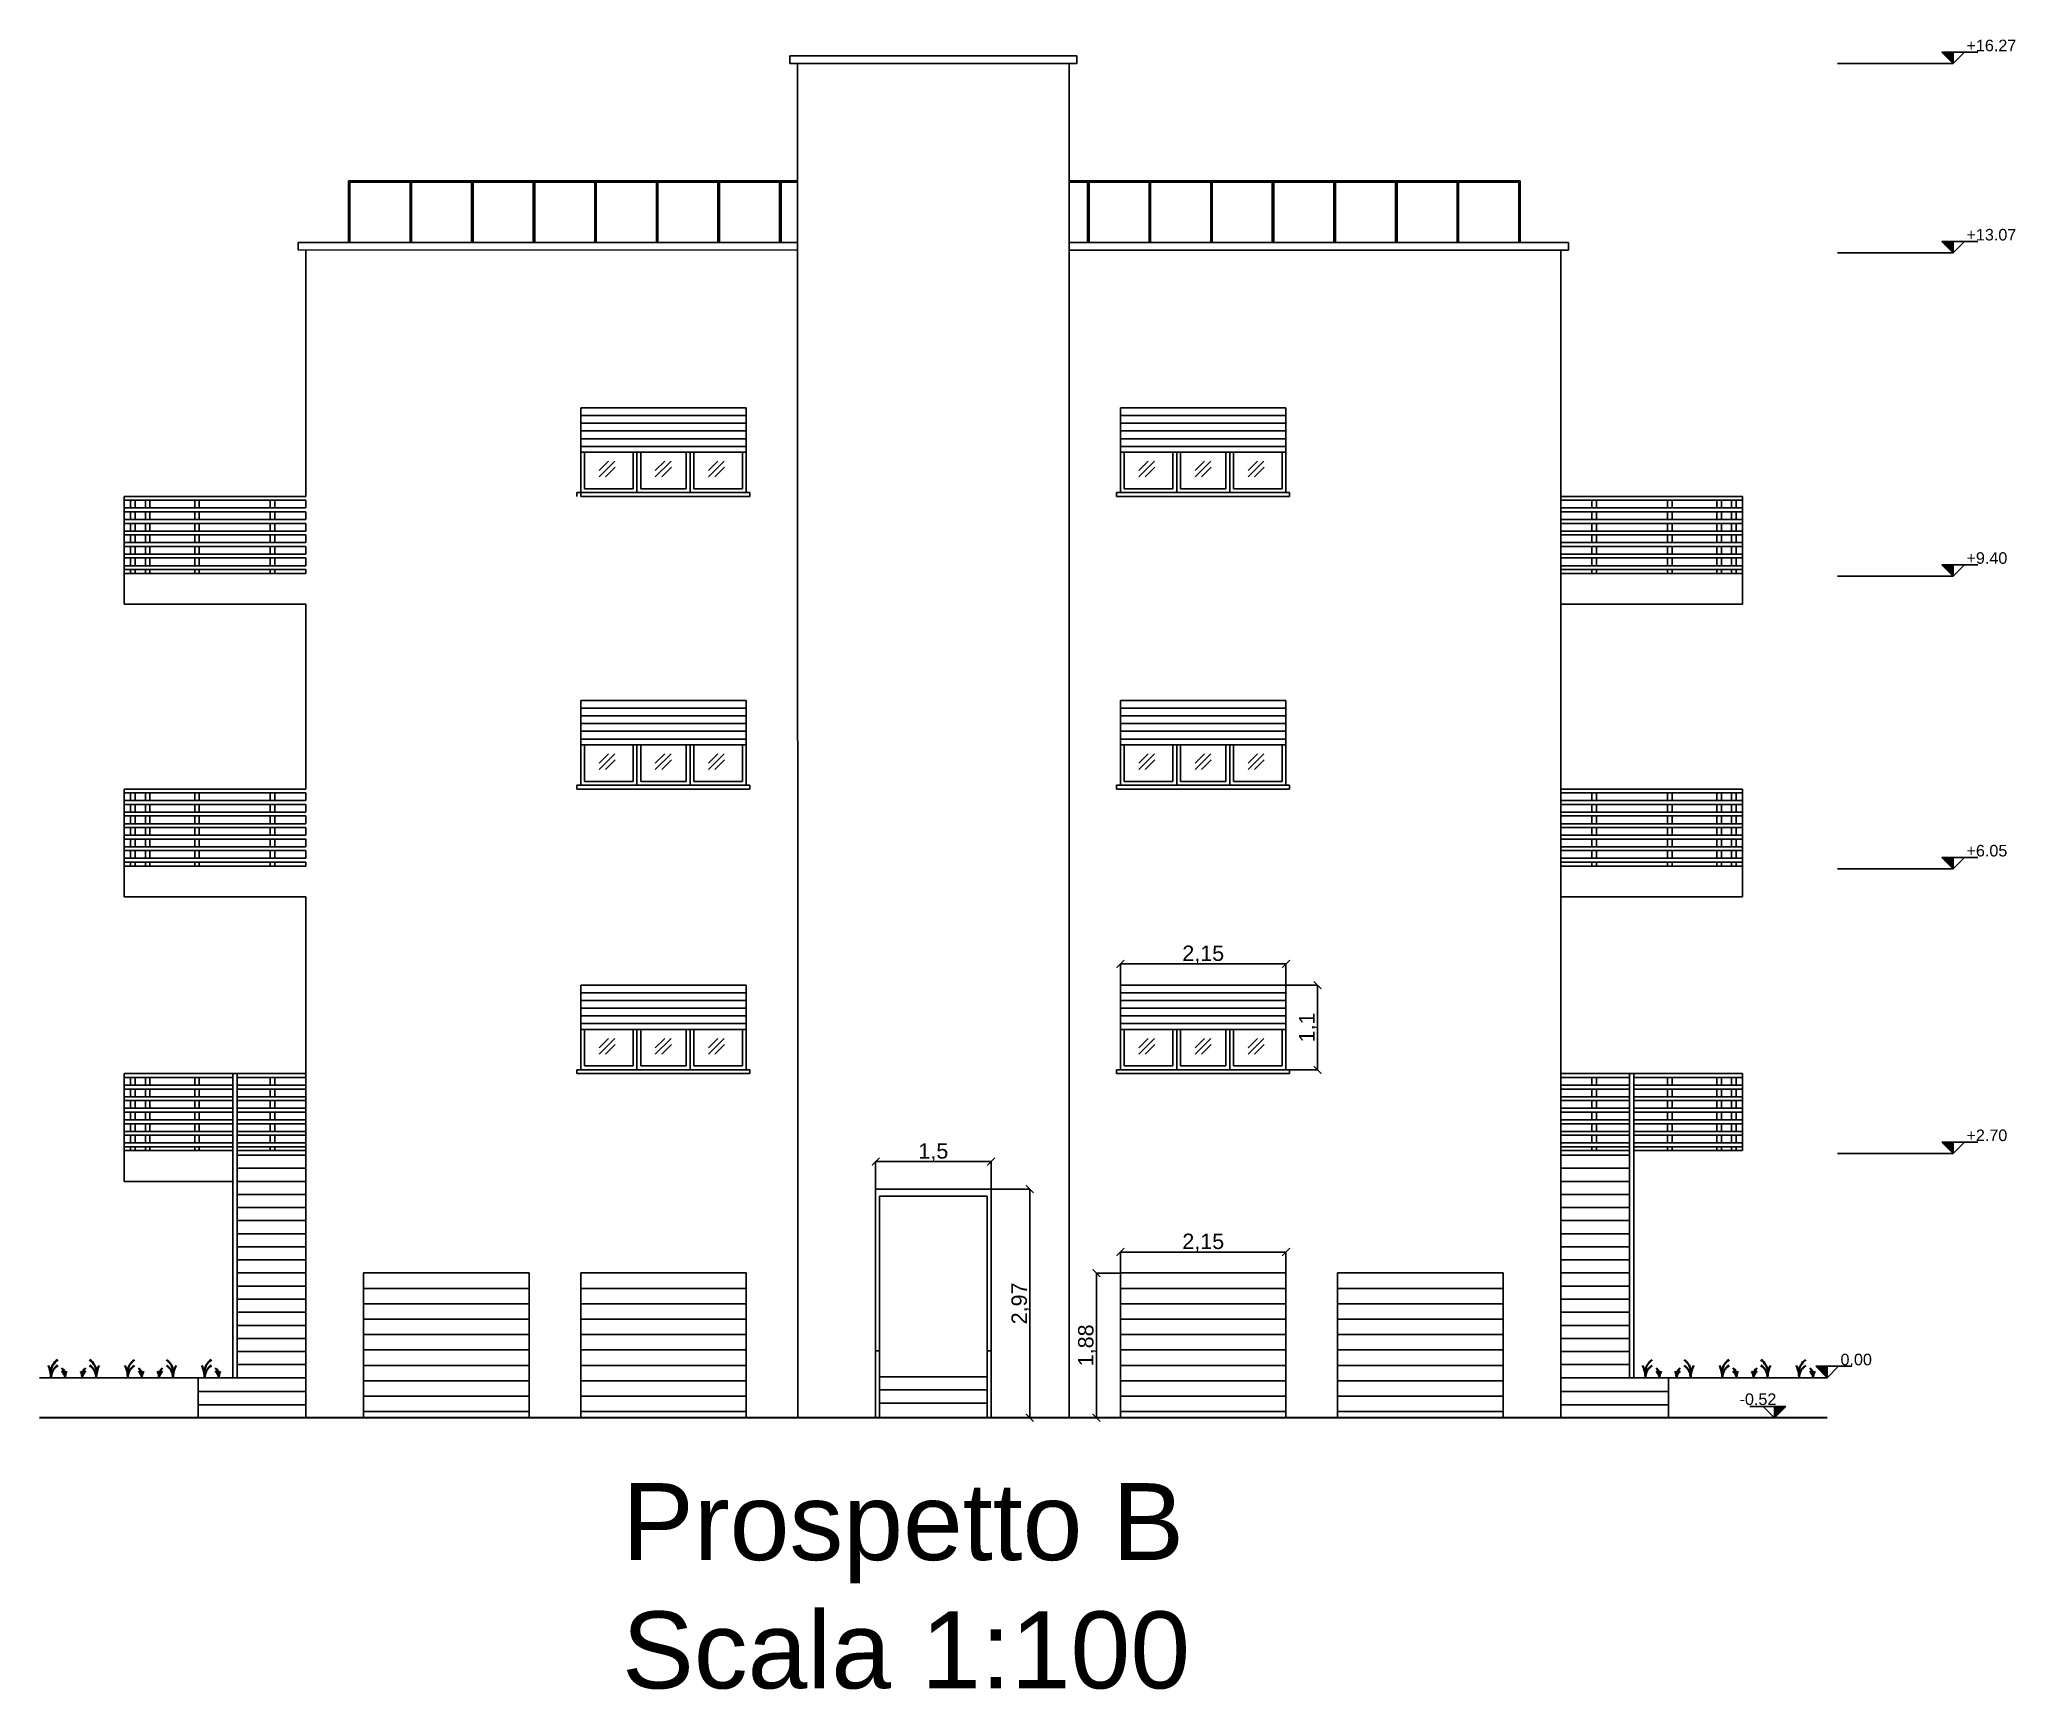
# Model space of a CAD drawing. Header units: millimetres. Extents: x 2459 to 3981, y 1231 to 4850.
# Drawn here: x 3656.99 to 3682.66, y 1237.31 to 1258.75 of the extents above; entities that cross this region are included whole.
import ezdxf

# ---------------------------------------------------------------- set-up
doc = ezdxf.new("R2010")
doc.units = ezdxf.units.MM
doc.layers.add('erbetta', color=7, linetype='Continuous', lineweight=40)
doc.styles.get("Standard").update_dxf_attribs({"font": 'arial.ttf'})
doc.dimstyles.new('Copia di ISO-25', dxfattribs={"dimtxt": 0.2, "dimasz": 0.1, "dimexe": 0, "dimexo": 0, "dimgap": 0, "dimtad": 3, "dimtxsty": 'Standard', "dimblk": 'ARCHTICK', "dimcen": -2.5, "dimclrd": 256, "dimclre": 256, "dimclrt": 256, "dimadec": 0, "dimazin": 0, "dimtfac": 1, "dimtmove": 2, "dimatfit": 3, "dimldrblk": 'ARCHTICK', "dimfxl": 1, "dimfxlon": 1, "dimtfillclr": 256, "dimlwd": -1, "dimlwe": -1, "dimarcsym": 0})

msp = doc.modelspace()

# ---------------------------------------------------------------- texts
at = {"linetype": 'Continuous'}
msp.add_text('-0.52', height=0.15, dxfattribs=at).set_placement((3679.075624, 1241.010604, -1))
at = {"ltscale": 0.01, "char_height": 0.15, "attachment_point": 1}
for s, width, heights, insert in [('\\pxi-3,l5,t5;+16.27', 1.46468318, [0.396969], (3681.722892, 1258.749579, 0.285432)), ('\\pxi-3,l5,t5;+13.07', 1.45033102, [0.214072], (3681.722892, 1256.290779, 0.285432)), ('\\pxi-3,l5,t5;+9.40', 1.45033102, [0.214072], (3681.722892, 1252.089562, 0.285432)), ('\\pxi-3,l5,t5;+6.05', 1.19321681, [0.088996], (3681.722892, 1248.28739, 0.285432)), ('\\pxi-3,l5,t5;+2.70', 1.27725707, [0.142756], (3681.722676, 1244.589345, 0.285432)), ('\\pxi-3,l5,t5;0.00', 1.62166721, [0.173724], (3680.086454, 1241.67619, -1))]:
    msp.add_mtext_dynamic_manual_height_columns(s, width=width, gutter_width=12.5, heights=heights, dxfattribs=dict(at, insert=insert))
at = {"insert": (3664.56107, 1239.994975), "char_height": 1, "attachment_point": 1}
msp.add_mtext_dynamic_manual_height_columns('Prospetto B\\PScala 1:100', width=7.75175184, gutter_width=12.5, heights=[4.118042], dxfattribs=at)

# ---------------------------------------------------------------- blocks, each defined once
blk = doc.blocks.new('_ArchTick')
at = {"color": 0, "linetype": 'ByBlock', "const_width": 0.15}
blk.add_lwpolyline([(-0.5, -0.5), (0.5, 0.5)], dxfattribs=at)
blk = doc.blocks.new('*D678')
at = {"ltscale": 0.01, "transparency": 16777216}
for p, q in [((3671.034, 1242.725), (3671.034, 1242.998)), ((3671.034, 1242.998), (3673.184, 1242.998)), ((3673.184, 1242.725), (3673.184, 1242.998))]:
    blk.add_line(p, q, dxfattribs=at)
at = {"layer": 'Defpoints', "color": 0, "linetype": 'Continuous', "lineweight": -3, "ltscale": 0.01, "transparency": 16777216}
for p in [(3673.184, 1242.998), (3671.034, 1242.725), (3673.184, 1242.725)]:
    blk.add_point(p, dxfattribs=at)
at = {"linetype": 'Continuous', "ltscale": 0.01, "transparency": 16777216, "xscale": 0.1, "yscale": 0.1, "zscale": 0.1, "rotation": 180}
blk.add_blockref('_ArchTick', (3671.034, 1242.998), dxfattribs=at)
at = {"linetype": 'Continuous', "ltscale": 0.01, "transparency": 16777216, "xscale": 0.1, "yscale": 0.1, "zscale": 0.1}
blk.add_blockref('_ArchTick', (3673.184, 1242.998), dxfattribs=at)
at = {"linetype": 'Continuous', "lineweight": -3, "ltscale": 0.01, "transparency": 16777216, "insert": (3672.109, 1243.118), "char_height": 0.2, "attachment_point": 5}
blk.add_mtext('2,15', dxfattribs=at)
blk = doc.blocks.new('*D679')
at = {"ltscale": 0.01, "transparency": 16777216}
for p, q in [((3671.034, 1242.725), (3670.722, 1242.725)), ((3670.722, 1242.725), (3670.722, 1240.845)), ((3671.034, 1240.845), (3670.722, 1240.845))]:
    blk.add_line(p, q, dxfattribs=at)
at = {"layer": 'Defpoints', "color": 0, "linetype": 'Continuous', "lineweight": -3, "ltscale": 0.01, "transparency": 16777216}
for p in [(3671.034, 1242.725), (3670.722, 1240.845), (3671.034, 1240.845)]:
    blk.add_point(p, dxfattribs=at)
at = {"linetype": 'Continuous', "ltscale": 0.01, "transparency": 16777216, "xscale": 0.1, "yscale": 0.1, "zscale": 0.1}
for p, rotation in [((3670.722, 1242.725), 90), ((3670.722, 1240.845), 270)]:
    blk.add_blockref('_ArchTick', p, dxfattribs=dict(at, rotation=rotation))
at = {"linetype": 'Continuous', "lineweight": -3, "ltscale": 0.01, "transparency": 16777216, "insert": (3670.602, 1241.785), "char_height": 0.2, "attachment_point": 5, "rotation": 90}
blk.add_mtext('1,88', dxfattribs=at)
blk = doc.blocks.new('*D680')
at = {"ltscale": 0.01, "transparency": 16777216}
for p, q in [((3667.854, 1243.815), (3667.854, 1244.173)), ((3667.854, 1244.173), (3669.354, 1244.173)), ((3669.354, 1243.815), (3669.354, 1244.173))]:
    blk.add_line(p, q, dxfattribs=at)
at = {"layer": 'Defpoints', "color": 0, "linetype": 'Continuous', "lineweight": -3, "ltscale": 0.01, "transparency": 16777216}
for p in [(3669.354, 1244.173), (3667.854, 1243.815), (3669.354, 1243.815)]:
    blk.add_point(p, dxfattribs=at)
at = {"linetype": 'Continuous', "ltscale": 0.01, "transparency": 16777216, "xscale": 0.1, "yscale": 0.1, "zscale": 0.1, "rotation": 180}
blk.add_blockref('_ArchTick', (3667.854, 1244.173), dxfattribs=at)
at = {"linetype": 'Continuous', "ltscale": 0.01, "transparency": 16777216, "xscale": 0.1, "yscale": 0.1, "zscale": 0.1}
blk.add_blockref('_ArchTick', (3669.354, 1244.173), dxfattribs=at)
at = {"linetype": 'Continuous', "lineweight": -3, "ltscale": 0.01, "transparency": 16777216, "insert": (3668.604, 1244.293), "char_height": 0.2, "attachment_point": 5}
blk.add_mtext('1,5', dxfattribs=at)
blk = doc.blocks.new('*D681')
at = {"ltscale": 0.01, "transparency": 16777216}
for p, q in [((3669.354, 1243.815), (3669.857, 1243.815)), ((3669.857, 1243.815), (3669.857, 1240.845)), ((3669.354, 1240.845), (3669.857, 1240.845))]:
    blk.add_line(p, q, dxfattribs=at)
at = {"layer": 'Defpoints', "color": 0, "linetype": 'Continuous', "lineweight": -3, "ltscale": 0.01, "transparency": 16777216}
for p in [(3669.354, 1243.815), (3669.354, 1240.845), (3669.857, 1240.845)]:
    blk.add_point(p, dxfattribs=at)
at = {"linetype": 'Continuous', "ltscale": 0.01, "transparency": 16777216, "xscale": 0.1, "yscale": 0.1, "zscale": 0.1}
for p, rotation in [((3669.857, 1243.815), 90), ((3669.857, 1240.845), 270)]:
    blk.add_blockref('_ArchTick', p, dxfattribs=dict(at, rotation=rotation))
at = {"linetype": 'Continuous', "lineweight": -3, "ltscale": 0.01, "transparency": 16777216, "insert": (3669.737, 1242.33), "char_height": 0.2, "attachment_point": 5, "rotation": 90}
blk.add_mtext('2,97', dxfattribs=at)
blk = doc.blocks.new('*D682')
at = {"ltscale": 0.01, "transparency": 16777216}
for p, q in [((3671.034, 1246.465), (3671.034, 1246.741)), ((3671.034, 1246.741), (3673.184, 1246.741)), ((3673.184, 1246.465), (3673.184, 1246.741))]:
    blk.add_line(p, q, dxfattribs=at)
at = {"layer": 'Defpoints', "color": 0, "linetype": 'Continuous', "lineweight": -3, "ltscale": 0.01, "transparency": 16777216}
for p in [(3673.184, 1246.741), (3671.034, 1246.465), (3673.184, 1246.465)]:
    blk.add_point(p, dxfattribs=at)
at = {"linetype": 'Continuous', "ltscale": 0.01, "transparency": 16777216, "xscale": 0.1, "yscale": 0.1, "zscale": 0.1, "rotation": 180}
blk.add_blockref('_ArchTick', (3671.034, 1246.741), dxfattribs=at)
at = {"linetype": 'Continuous', "ltscale": 0.01, "transparency": 16777216, "xscale": 0.1, "yscale": 0.1, "zscale": 0.1}
blk.add_blockref('_ArchTick', (3673.184, 1246.741), dxfattribs=at)
at = {"linetype": 'Continuous', "lineweight": -3, "ltscale": 0.01, "transparency": 16777216, "insert": (3672.109, 1246.861), "char_height": 0.2, "attachment_point": 5}
blk.add_mtext('2,15', dxfattribs=at)
blk = doc.blocks.new('*D683')
at = {"ltscale": 0.01, "transparency": 16777216}
for p, q in [((3673.184, 1246.465), (3673.594, 1246.465)), ((3673.594, 1246.465), (3673.594, 1245.365)), ((3673.184, 1245.365), (3673.594, 1245.365))]:
    blk.add_line(p, q, dxfattribs=at)
at = {"layer": 'Defpoints', "color": 0, "linetype": 'Continuous', "lineweight": -3, "ltscale": 0.01, "transparency": 16777216}
for p in [(3673.184, 1246.465), (3673.184, 1245.365), (3673.594, 1245.365)]:
    blk.add_point(p, dxfattribs=at)
at = {"linetype": 'Continuous', "ltscale": 0.01, "transparency": 16777216, "xscale": 0.1, "yscale": 0.1, "zscale": 0.1}
for p, rotation in [((3673.594, 1246.465), 90), ((3673.594, 1245.365), 270)]:
    blk.add_blockref('_ArchTick', p, dxfattribs=dict(at, rotation=rotation))
at = {"linetype": 'Continuous', "lineweight": -3, "ltscale": 0.01, "transparency": 16777216, "insert": (3673.473, 1245.915), "char_height": 0.2, "attachment_point": 5, "rotation": 90}
blk.add_mtext('1,1', dxfattribs=at)

# ---------------------------------------------------------------- dimensions: what is measured, and where the dimension line sits
at = {"linetype": 'Continuous', "lineweight": -3, "ltscale": 0.01}
for base, p1, p2, picture, middle in [((3673.184088, 1246.741166), (3671.034088, 1246.465233), (3673.184088, 1246.465233), '*D682', (3672.109088, 1246.861357)), ((3669.354088, 1244.173305), (3667.854088, 1243.815233), (3669.354088, 1243.815233), '*D680', (3668.604088, 1244.293496)), ((3673.184088, 1242.99783), (3671.034088, 1242.725233), (3673.184088, 1242.725233), '*D678', (3672.109088, 1243.118021))]:
    dim = msp.add_linear_dim(base=base, p1=p1, p2=p2, dimstyle='Copia di ISO-25', dxfattribs=at)
    dim.commit()
    dim.dimension.update_dxf_attribs({"geometry": picture, "text_midpoint": middle})
for base, p1, p2, picture, middle in [((3673.593598, 1245.365233), (3673.184088, 1246.465233), (3673.184088, 1245.365233), '*D683', (3673.473407, 1245.915233)), ((3669.857121, 1240.845233), (3669.354088, 1243.815233), (3669.354088, 1240.845233), '*D681', (3669.73693, 1242.330233)), ((3670.721768, 1240.845233), (3671.034088, 1242.725233), (3671.034088, 1240.845233), '*D679', (3670.601577, 1241.785233))]:
    dim = msp.add_linear_dim(base=base, p1=p1, p2=p2, angle=90, dimstyle='Copia di ISO-25', dxfattribs=at)
    dim.commit()
    dim.dimension.update_dxf_attribs({"geometry": picture, "text_midpoint": middle})

# ---------------------------------------------------------------- hatches: boundary and pattern name
at = {"ltscale": 0.01}
h = msp.add_hatch(color=256, dxfattribs=at)
h.dxf.hatch_style = 1
h.paths.add_polyline_path([(3681.850527, 1258.586105), (3681.703045, 1258.586105), (3681.850527, 1258.438622)])
h = msp.add_hatch(color=256, dxfattribs=at)
h.dxf.hatch_style = 1
h.paths.add_polyline_path([(3681.850527, 1256.127304), (3681.703045, 1256.127304), (3681.850527, 1255.979822)])
h = msp.add_hatch(color=256, dxfattribs=at)
h.dxf.hatch_style = 1
h.paths.add_polyline_path([(3681.850527, 1251.926087), (3681.703045, 1251.926087), (3681.850527, 1251.778605)])
h = msp.add_hatch(color=256, dxfattribs=at)
h.dxf.hatch_style = 1
h.paths.add_polyline_path([(3681.850527, 1248.123916), (3681.703045, 1248.123916), (3681.850527, 1247.976433)])
h = msp.add_hatch(color=256, dxfattribs=at)
h.dxf.hatch_style = 1
h.paths.add_polyline_path([(3681.85031, 1244.42587), (3681.702828, 1244.42587), (3681.85031, 1244.278388)])
h = msp.add_hatch(color=256, dxfattribs=at)
h.dxf.hatch_style = 1
h.paths.add_polyline_path([(3680.214088, 1241.512715), (3680.066606, 1241.512715), (3680.214088, 1241.365233)])
h = msp.add_hatch(color=256, dxfattribs=at)
h.dxf.hatch_style = 1
h.paths.add_polyline_path([(3679.52933, 1240.992715), (3679.676813, 1240.992715), (3679.52933, 1240.845233)])

# ---------------------------------------------------------------- linework, layer by layer
for p, q in [((3666.739148, 1258.438622, -0.022557), (3666.739148, 1258.538622, -0.022557)), ((3666.839148, 1258.438622, -0.022557), (3666.842967, 1240.845233, -0.026681)), ((3670.369028, 1258.438622, 0.329385), (3670.369028, 1240.845233, 0.053213)), ((3670.469028, 1258.538622, 0.335973), (3670.469028, 1258.438622, 0.335973)), ((3681.850527, 1258.438622, 1.285432), (3681.703045, 1258.586105, 1.285432)), ((3681.703045, 1258.586105, 1.285432), (3681.850527, 1258.586105, 1.285432)), ((3681.850527, 1258.438622, 1.285432), (3681.850527, 1258.586105, 1.285432)), ((3681.850527, 1258.438622, 1.285432), (3681.998009, 1258.586105, 1.285432)), ((3681.998009, 1258.586105, 1.285432), (3681.850527, 1258.586105, 1.285432)), ((3681.998009, 1258.586105, 1.285432), (3682.16932, 1258.586105, 1.285432)), ((3676.854088, 1256.11614), (3676.254088, 1256.11614)), ((3676.854088, 1256.01614), (3676.854088, 1256.11614)), ((3681.850527, 1255.979822, 1.285432), (3681.703045, 1256.127304, 1.285432)), ((3681.703045, 1256.127304, 1.285432), (3681.850527, 1256.127304, 1.285432)), ((3681.850527, 1255.979822, 1.285432), (3681.850527, 1256.127304, 1.285432)), ((3681.850527, 1255.979822, 1.285432), (3681.998009, 1256.127304, 1.285432)), ((3681.998009, 1256.127304, 1.285432), (3681.850527, 1256.127304, 1.285432)), ((3681.998009, 1256.127304, 1.285432), (3682.16932, 1256.127304, 1.285432)), ((3676.754088, 1255.61614), (3676.754088, 1256.01614)), ((3676.754088, 1255.61614), (3676.754088, 1249.013062)), ((3658.094088, 1252.815233, 1), (3658.094088, 1251.415233, 1)), ((3660.454088, 1252.665233), (3660.454088, 1252.765233)), ((3676.754088, 1252.665233), (3676.754088, 1252.765233)), ((3679.114088, 1252.815233, 1), (3679.114088, 1251.415233, 1)), ((3660.454088, 1252.515233), (3660.454088, 1252.615233)), ((3660.454088, 1252.365233), (3660.454088, 1252.465233)), ((3676.754088, 1252.515233), (3676.754088, 1252.615233)), ((3676.754088, 1252.365233), (3676.754088, 1252.465233)), ((3660.454088, 1252.215233), (3660.454088, 1252.315233)), ((3676.754088, 1252.215233), (3676.754088, 1252.315233)), ((3660.454088, 1252.065233), (3660.454088, 1252.165233)), ((3660.454088, 1251.915233), (3660.454088, 1252.015233)), ((3676.754088, 1252.065233), (3676.754088, 1252.165233)), ((3676.754088, 1251.915233), (3676.754088, 1252.015233)), ((3659.504088, 1251.814923, 0.402542), (3658.094088, 1251.814923, 1)), ((3659.554088, 1251.814923, 0.381356), (3659.504088, 1251.814923, 0.402542)), ((3660.454088, 1251.814923), (3659.554088, 1251.814923, 0.381356)), ((3660.454088, 1251.814923), (3660.454088, 1251.865233)), ((3676.754088, 1251.814923), (3676.754088, 1251.865233)), ((3676.754088, 1251.814923), (3677.654088, 1251.814923, 0.381356)), ((3677.654088, 1251.814923, 0.381356), (3677.704088, 1251.814923, 0.402542)), ((3677.704088, 1251.814923, 0.402542), (3679.114088, 1251.814923, 1)), ((3681.850527, 1251.778605, 1.285432), (3681.703045, 1251.926087, 1.285432)), ((3681.703045, 1251.926087, 1.285432), (3681.850527, 1251.926087, 1.285432)), ((3681.850527, 1251.778605, 1.285432), (3681.850527, 1251.926087, 1.285432)), ((3681.850527, 1251.778605, 1.285432), (3681.998009, 1251.926087, 1.285432)), ((3681.998009, 1251.926087, 1.285432), (3681.850527, 1251.926087, 1.285432)), ((3681.998009, 1251.926087, 1.285432), (3682.16932, 1251.926087, 1.285432)), ((3659.504088, 1251.415233, 0.402542), (3658.094088, 1251.415233, 1)), ((3659.504088, 1251.415233, 0.402542), (3660.454088, 1251.415233, 0.402542)), ((3660.454088, 1249.013062), (3660.454088, 1251.415233)), ((3677.704088, 1251.415233, 0.402542), (3676.754088, 1251.415233, 0.402542)), ((3677.704088, 1251.415233, 0.402542), (3679.114088, 1251.415233, 1)), ((3658.094088, 1249.013062, 1), (3658.094088, 1247.613062, 1)), ((3660.454088, 1248.863062), (3660.454088, 1248.963062)), ((3660.454088, 1248.863062), (3660.454088, 1248.963062)), ((3676.754088, 1248.963062), (3676.754088, 1248.863062)), ((3676.754088, 1248.863062), (3676.754088, 1248.963062)), ((3679.114088, 1249.013062, 1), (3679.114088, 1247.613062, 1)), ((3660.454088, 1248.713062), (3660.454088, 1248.813062)), ((3660.454088, 1248.713062), (3660.454088, 1248.813062)), ((3660.454088, 1248.563062), (3660.454088, 1248.663062)), ((3660.454088, 1248.563062), (3660.454088, 1248.663062)), ((3676.754088, 1248.813062), (3676.754088, 1248.713062)), ((3676.754088, 1248.713062), (3676.754088, 1248.813062)), ((3676.754088, 1248.663062), (3676.754088, 1248.563062)), ((3676.754088, 1248.563062), (3676.754088, 1248.663062)), ((3660.454088, 1248.413062), (3660.454088, 1248.513062)), ((3660.454088, 1248.413062), (3660.454088, 1248.513062)), ((3660.454088, 1248.263062), (3660.454088, 1248.363062)), ((3660.454088, 1248.263062), (3660.454088, 1248.363062)), ((3676.754088, 1248.513062), (3676.754088, 1248.413062)), ((3676.754088, 1248.413062), (3676.754088, 1248.513062)), ((3676.754088, 1248.363062), (3676.754088, 1248.263062)), ((3676.754088, 1248.263062), (3676.754088, 1248.363062)), ((3660.454088, 1248.113062), (3660.454088, 1248.213062)), ((3660.454088, 1248.113062), (3660.454088, 1248.213062)), ((3676.754088, 1248.213062), (3676.754088, 1248.113062)), ((3676.754088, 1248.113062), (3676.754088, 1248.213062)), ((3681.850527, 1247.976433, 1.285432), (3681.703045, 1248.123916, 1.285432)), ((3681.703045, 1248.123916, 1.285432), (3681.850527, 1248.123916, 1.285432)), ((3681.850527, 1247.976433, 1.285432), (3681.850527, 1248.123916, 1.285432)), ((3681.850527, 1247.976433, 1.285432), (3681.998009, 1248.123916, 1.285432)), ((3681.998009, 1248.123916, 1.285432), (3681.850527, 1248.123916, 1.285432)), ((3681.998009, 1248.123916, 1.285432), (3682.16932, 1248.123916, 1.285432)), ((3659.504088, 1248.012751, 0.402542), (3658.094088, 1248.012751, 1)), ((3659.554088, 1248.012751, 0.381356), (3659.504088, 1248.012751, 0.402542)), ((3660.454088, 1248.012751), (3659.554088, 1248.012751, 0.381356)), ((3660.454088, 1248.012751), (3660.454088, 1248.063062)), ((3660.454088, 1248.012751), (3660.454088, 1248.063062)), ((3676.754088, 1248.063062), (3676.754088, 1248.012751)), ((3676.754088, 1248.012751), (3676.754088, 1248.063062)), ((3676.754088, 1248.012751), (3677.654088, 1248.012751, 0.381356)), ((3677.654088, 1248.012751, 0.381356), (3677.704088, 1248.012751, 0.402542)), ((3677.704088, 1248.012751, 0.402542), (3679.114088, 1248.012751, 1)), ((3659.504088, 1247.613062, 0.402542), (3658.094088, 1247.613062, 1)), ((3659.504088, 1247.613062, 0.402542), (3660.454088, 1247.613062, 0.402542)), ((3660.454088, 1245.315233), (3660.454088, 1247.613062)), ((3676.754088, 1247.613062), (3676.754088, 1245.315233)), ((3677.704088, 1247.613062, 0.402542), (3676.754088, 1247.613062, 0.402542)), ((3677.704088, 1247.613062, 0.402542), (3679.114088, 1247.613062, 1)), ((3658.094088, 1245.315233, 1), (3658.094088, 1243.915233, 1)), ((3660.454088, 1243.114923), (3660.454088, 1245.315233)), ((3660.454088, 1245.165233), (3660.454088, 1245.265233)), ((3660.454088, 1245.165233), (3660.454088, 1245.265233)), ((3676.754088, 1245.265233), (3676.754088, 1245.165233)), ((3676.754088, 1245.165233), (3676.754088, 1245.265233)), ((3660.454088, 1245.015233), (3660.454088, 1245.115233)), ((3676.754088, 1245.015233), (3676.754088, 1245.115233)), ((3660.454088, 1244.865233), (3660.454088, 1244.965233)), ((3660.454088, 1244.715233), (3660.454088, 1244.815233)), ((3676.754088, 1244.965233), (3676.754088, 1244.865233)), ((3676.754088, 1244.865233), (3676.754088, 1244.965233)), ((3676.754088, 1244.715233), (3676.754088, 1244.815233)), ((3660.454088, 1244.565233), (3660.454088, 1244.665233)), ((3660.454088, 1244.415233), (3660.454088, 1244.515233)), ((3676.754088, 1244.665233), (3676.754088, 1244.565233)), ((3676.754088, 1244.565233), (3676.754088, 1244.665233)), ((3676.754088, 1244.415233), (3676.754088, 1244.515233)), ((3659.504088, 1244.314923, 0.402542), (3658.094088, 1244.314923, 1)), ((3660.454088, 1244.314923), (3659.562792, 1244.314923, 0.377668)), ((3660.454088, 1244.314923), (3660.454088, 1244.365233)), ((3660.454088, 1244.314923), (3660.454088, 1244.365233)), ((3676.754088, 1244.365233), (3676.754088, 1244.314923)), ((3676.754088, 1244.314923), (3676.754088, 1244.365233)), ((3676.754088, 1244.314923), (3677.645384, 1244.314923, 0.377668)), ((3677.704088, 1244.314923, 0.402542), (3677.704088, 1241.365233)), ((3677.704088, 1244.314923, 0.402542), (3679.114088, 1244.314923, 1)), ((3681.85031, 1244.278388, 1.285432), (3681.702828, 1244.42587, 1.285432)), ((3681.702828, 1244.42587, 1.285432), (3681.85031, 1244.42587, 1.285432)), ((3681.85031, 1244.278388, 1.285432), (3681.85031, 1244.42587, 1.285432)), ((3681.85031, 1244.278388, 1.285432), (3681.997793, 1244.42587, 1.285432)), ((3681.997793, 1244.42587, 1.285432), (3681.85031, 1244.42587, 1.285432)), ((3681.997793, 1244.42587, 1.285432), (3682.169104, 1244.42587, 1.285432)), ((3659.504088, 1243.915233, 0.402542), (3658.094088, 1243.915233, 1)), ((3659.562792, 1243.915233, 0.402542), (3660.454088, 1243.915233, 0.402542)), ((3677.645384, 1243.915233, 0.402542), (3676.754088, 1243.915233, 0.402542)), ((3660.454088, 1240.845233), (3660.454088, 1242.814923)), ((3680.214088, 1241.365233), (3680.066606, 1241.512715)), ((3680.066606, 1241.512715), (3680.214088, 1241.512715)), ((3680.214088, 1241.365233), (3680.214088, 1241.512715)), ((3680.214088, 1241.365233), (3680.36157, 1241.512715)), ((3680.36157, 1241.512715), (3680.214088, 1241.512715)), ((3680.36157, 1241.512715), (3680.532881, 1241.512715)), ((3679.381848, 1240.992715), (3679.210537, 1240.992715)), ((3679.52933, 1240.845233), (3679.381848, 1240.992715)), ((3679.381848, 1240.992715), (3679.52933, 1240.992715)), ((3679.52933, 1240.845233), (3679.676813, 1240.992715)), ((3679.676813, 1240.992715), (3679.52933, 1240.992715)), ((3679.52933, 1240.845233), (3679.52933, 1240.992715))]:
    msp.add_line(p, q, dxfattribs=at)
at = {"linetype": 'Continuous', "ltscale": 0.01}
for p, q in [((3666.739148, 1258.538622, -0.022557), (3670.469028, 1258.538622, 0.335973)), ((3666.739148, 1258.438622, -0.022557), (3670.469028, 1258.438622, 0.335973)), ((3666.839148, 1258.438622, -0.012945), (3670.369028, 1258.438622, 0.32636)), ((3680.346495, 1258.438622, 1.285432), (3681.850527, 1258.438622, 1.285432)), ((3661.00623, 1256.11614), (3661.00623, 1256.91614)), ((3661.00623, 1256.91614), (3666.839496, 1256.91614)), ((3661.02623, 1256.11614), (3661.02623, 1256.89614)), ((3661.02623, 1256.89614), (3666.839501, 1256.89614)), ((3661.80623, 1256.89614), (3661.80623, 1256.11614)), ((3661.82623, 1256.11614), (3661.82623, 1256.89614)), ((3662.60623, 1256.89614), (3662.60623, 1256.11614)), ((3662.62623, 1256.11614), (3662.62623, 1256.89614)), ((3663.40623, 1256.89614), (3663.40623, 1256.11614)), ((3663.42623, 1256.11614), (3663.42623, 1256.89614)), ((3664.20623, 1256.89614), (3664.20623, 1256.11614)), ((3664.22623, 1256.11614), (3664.22623, 1256.89614)), ((3665.00623, 1256.89614), (3665.00623, 1256.11614)), ((3665.02623, 1256.11614), (3665.02623, 1256.89614)), ((3665.80623, 1256.89614), (3665.80623, 1256.11614)), ((3665.82623, 1256.11614), (3665.82623, 1256.89614)), ((3666.60623, 1256.89614), (3666.60623, 1256.11614)), ((3666.62623, 1256.11614), (3666.62623, 1256.89614)), ((3670.369028, 1256.91614), (3676.22623, 1256.91614)), ((3670.369028, 1256.89614), (3676.20623, 1256.89614)), ((3670.60623, 1256.89614), (3670.60623, 1256.11614)), ((3670.62623, 1256.11614), (3670.62623, 1256.89614)), ((3671.40623, 1256.89614), (3671.40623, 1256.11614)), ((3671.42623, 1256.11614), (3671.42623, 1256.89614)), ((3672.20623, 1256.89614), (3672.20623, 1256.11614)), ((3672.22623, 1256.11614), (3672.22623, 1256.89614)), ((3673.00623, 1256.89614), (3673.00623, 1256.11614)), ((3673.02623, 1256.11614), (3673.02623, 1256.89614)), ((3673.80623, 1256.89614), (3673.80623, 1256.11614)), ((3673.82623, 1256.11614), (3673.82623, 1256.89614)), ((3674.60623, 1256.89614), (3674.60623, 1256.11614)), ((3674.62623, 1256.11614), (3674.62623, 1256.89614)), ((3675.40623, 1256.89614), (3675.40623, 1256.11614)), ((3675.42623, 1256.11614), (3675.42623, 1256.89614)), ((3676.20623, 1256.89614), (3676.20623, 1256.11614)), ((3676.22623, 1256.11614), (3676.22623, 1256.91614)), ((3660.354088, 1256.017047), (3660.354088, 1256.11614)), ((3666.839679, 1256.11614), (3660.354088, 1256.11614)), ((3676.254088, 1256.11614), (3670.369028, 1256.11614)), ((3666.839702, 1256.01669), (3660.354088, 1256.017047)), ((3660.454088, 1252.815233), (3660.454088, 1256.017047)), ((3676.854088, 1256.01614), (3670.369028, 1256.016496)), ((3676.754088, 1256.01614), (3676.754088, 1240.845233)), ((3680.346495, 1255.979822, 1.285432), (3681.850527, 1255.979822, 1.285432)), ((3664.024088, 1253.965233), (3666.174088, 1253.965233)), ((3664.024088, 1253.965233), (3664.024088, 1252.815233)), ((3664.024088, 1253.965233), (3664.024088, 1252.815233)), ((3664.024088, 1253.965233), (3664.024088, 1252.815233)), ((3664.024088, 1253.965233, 0.597458), (3664.024088, 1252.865233, 0.597458)), ((3664.024088, 1253.965233, 0.597458), (3664.024088, 1253.865233, 0.597458)), ((3664.024088, 1253.865233, 0.597458), (3666.174088, 1253.865233)), ((3664.024088, 1253.765233, 0.597458), (3666.174088, 1253.765233)), ((3666.174088, 1253.965233), (3666.174088, 1252.865233)), ((3671.034088, 1253.965233), (3673.184088, 1253.965233)), ((3671.034088, 1253.965233), (3673.184088, 1253.965233)), ((3671.034088, 1253.965233, 0.597458), (3671.034088, 1252.865233, 0.597458)), ((3671.034088, 1253.965233, 0.597458), (3671.034088, 1253.865233, 0.597458)), ((3671.034088, 1253.865233, 0.597458), (3673.184088, 1253.865233)), ((3671.034088, 1253.765233, 0.597458), (3673.184088, 1253.765233)), ((3673.184088, 1253.965233), (3673.184088, 1252.865233)), ((3664.024088, 1253.665233, 0.597458), (3666.174088, 1253.665233)), ((3664.024088, 1253.565233, 0.597458), (3666.174088, 1253.565233)), ((3671.034088, 1253.665233, 0.597458), (3673.184088, 1253.665233)), ((3671.034088, 1253.565233, 0.597458), (3673.184088, 1253.565233)), ((3664.024088, 1253.465233, 0.597458), (3666.174088, 1253.465233)), ((3664.024088, 1253.390233, 0.597458), (3666.174088, 1253.390233)), ((3664.074088, 1253.390233, 0.597458), (3664.074088, 1252.915233, 1.138015)), ((3664.26255, 1253.068117, 0.597458), (3664.468256, 1253.273823, 0.597458)), ((3664.3848, 1253.273823, 0.597458), (3664.26255, 1253.151573, 0.597458)), ((3664.704088, 1252.915233, 0.839286), (3664.704088, 1253.390233, 0.298729)), ((3664.754088, 1253.390233, 0.298729), (3664.754088, 1252.865233, 0.896186)), ((3664.804088, 1253.390233, 0.298729), (3664.804088, 1252.915233, 0.839286)), ((3664.804088, 1253.390233, 0.298729), (3665.394088, 1253.390233, 0.298729)), ((3664.99255, 1253.068117, 0.953087), (3665.198256, 1253.273823, 0.953087)), ((3665.1148, 1253.273823, 0.953087), (3664.99255, 1253.151573, 0.953087)), ((3665.394088, 1252.915233, 0.839286), (3665.394088, 1253.390233, 0.298729)), ((3665.444088, 1252.865233, 0.896186), (3665.444088, 1253.390233, 0.298729)), ((3665.494088, 1253.390233, 0.298729), (3665.494088, 1252.915233, 0.839286)), ((3665.68255, 1253.068117, 0.953087), (3665.888256, 1253.273823, 0.953087)), ((3665.8048, 1253.273823, 0.953087), (3665.68255, 1253.151573, 0.953087)), ((3666.124088, 1252.915233, -0.056901), (3666.124088, 1253.390233, -0.597458)), ((3671.034088, 1253.465233, 0.597458), (3673.184088, 1253.465233)), ((3671.034088, 1253.390233, 0.597458), (3673.184088, 1253.390233)), ((3671.084088, 1253.390233, 0.597458), (3671.084088, 1252.915233, 1.138015)), ((3671.27255, 1253.068117, 0.597458), (3671.478256, 1253.273823, 0.597458)), ((3671.3948, 1253.273823, 0.597458), (3671.27255, 1253.151573, 0.597458)), ((3671.714088, 1252.915233, 0.839286), (3671.714088, 1253.390233, 0.298729)), ((3671.764088, 1253.390233, 0.298729), (3671.764088, 1252.865233, 0.896186)), ((3671.814088, 1253.390233, 0.298729), (3671.814088, 1252.915233, 0.839286)), ((3671.814088, 1253.390233, 0.298729), (3672.404088, 1253.390233, 0.298729)), ((3672.00255, 1253.068117, 0.953087), (3672.208256, 1253.273823, 0.953087)), ((3672.1248, 1253.273823, 0.953087), (3672.00255, 1253.151573, 0.953087)), ((3672.404088, 1252.915233, 0.839286), (3672.404088, 1253.390233, 0.298729)), ((3672.454088, 1252.865233, 0.896186), (3672.454088, 1253.390233, 0.298729)), ((3672.504088, 1253.390233, 0.298729), (3672.504088, 1252.915233, 0.839286)), ((3672.69255, 1253.068117, 0.953087), (3672.898256, 1253.273823, 0.953087)), ((3672.8148, 1253.273823, 0.953087), (3672.69255, 1253.151573, 0.953087)), ((3673.134088, 1252.915233, -0.056901), (3673.134088, 1253.390233, -0.597458)), ((3664.471439, 1253.193551, 0.597458), (3664.346005, 1253.068117, 0.597458)), ((3665.201439, 1253.193551, 0.953087), (3665.076005, 1253.068117, 0.953087)), ((3665.891439, 1253.193551, 0.953087), (3665.766005, 1253.068117, 0.953087)), ((3671.481439, 1253.193551, 0.597458), (3671.356005, 1253.068117, 0.597458)), ((3672.211439, 1253.193551, 0.953087), (3672.086005, 1253.068117, 0.953087)), ((3672.901439, 1253.193551, 0.953087), (3672.776005, 1253.068117, 0.953087)), ((3658.177492, 1252.665233), (3658.177492, 1252.765233)), ((3658.236196, 1252.665233), (3658.236196, 1252.765233)), ((3658.36879, 1252.665233), (3658.36879, 1252.765233)), ((3658.427494, 1252.665233), (3658.427494, 1252.765233)), ((3659.00957, 1252.665233), (3659.00957, 1252.765233)), ((3659.068274, 1252.665233), (3659.068274, 1252.765233)), ((3659.991393, 1252.765233), (3659.991393, 1252.665233)), ((3660.050097, 1252.665233), (3660.050097, 1252.765233)), ((3663.974088, 1252.865233, 1.194915), (3666.174088, 1252.865233)), ((3663.974088, 1252.865233, 1.194915), (3663.974088, 1252.815233, 1.194915)), ((3664.024088, 1252.815233), (3666.174088, 1252.815233)), ((3664.074088, 1252.915233, 1.792373), (3664.704088, 1252.915233, 1.839286)), ((3664.804088, 1252.915233, 1.493644), (3665.394088, 1252.915233, 1.493644)), ((3665.494088, 1252.915233, 1.718523), (3666.124088, 1252.915233, 0.943099)), ((3666.174088, 1252.865233), (3666.218026, 1252.865233, -0.023864)), ((3666.218026, 1252.815233, -0.023864), (3666.174088, 1252.815233)), ((3666.218026, 1252.865233, -0.023864), (3666.218026, 1252.815233, -0.023864)), ((3670.984088, 1252.865233, 1.194915), (3673.184088, 1252.865233)), ((3670.984088, 1252.865233, 1.194915), (3670.984088, 1252.815233, 1.194915)), ((3673.228026, 1252.815233, -0.023864), (3670.984088, 1252.815233, 1.194915)), ((3671.084088, 1252.915233, 1.792373), (3671.714088, 1252.915233, 1.839286)), ((3671.814088, 1252.915233, 1.493644), (3672.404088, 1252.915233, 1.493644)), ((3672.504088, 1252.915233, 1.718523), (3673.134088, 1252.915233, 0.943099)), ((3673.184088, 1252.865233), (3673.228026, 1252.865233, -0.023864)), ((3673.228026, 1252.865233, -0.023864), (3673.228026, 1252.815233, -0.023864)), ((3677.158079, 1252.665233), (3677.158079, 1252.765233)), ((3677.216783, 1252.765233), (3677.216783, 1252.665233)), ((3678.139902, 1252.665233), (3678.139902, 1252.765233)), ((3678.198606, 1252.665233), (3678.198606, 1252.765233)), ((3678.780683, 1252.665233), (3678.780683, 1252.765233)), ((3678.839386, 1252.665233), (3678.839386, 1252.765233)), ((3678.97198, 1252.665233), (3678.97198, 1252.765233)), ((3679.030684, 1252.665233), (3679.030684, 1252.765233)), ((3658.177492, 1252.515233), (3658.177492, 1252.615233)), ((3658.177492, 1252.365233), (3658.177492, 1252.465233)), ((3658.236196, 1252.515233), (3658.236196, 1252.615233)), ((3658.236196, 1252.365233), (3658.236196, 1252.465233)), ((3658.36879, 1252.515233), (3658.36879, 1252.615233)), ((3658.36879, 1252.365233), (3658.36879, 1252.465233)), ((3658.427494, 1252.515233), (3658.427494, 1252.615233)), ((3658.427494, 1252.365233), (3658.427494, 1252.465233)), ((3659.00957, 1252.515233), (3659.00957, 1252.615233)), ((3659.00957, 1252.365233), (3659.00957, 1252.465233)), ((3659.068274, 1252.515233), (3659.068274, 1252.615233)), ((3659.068274, 1252.365233), (3659.068274, 1252.465233)), ((3659.991393, 1252.615233), (3659.991393, 1252.515233)), ((3659.991393, 1252.465233), (3659.991393, 1252.365233)), ((3660.050097, 1252.515233), (3660.050097, 1252.615233)), ((3660.050097, 1252.365233), (3660.050097, 1252.465233)), ((3677.158079, 1252.515233), (3677.158079, 1252.615233)), ((3677.158079, 1252.365233), (3677.158079, 1252.465233)), ((3677.216783, 1252.615233), (3677.216783, 1252.515233)), ((3677.216783, 1252.465233), (3677.216783, 1252.365233)), ((3678.139902, 1252.515233), (3678.139902, 1252.615233)), ((3678.139902, 1252.365233), (3678.139902, 1252.465233)), ((3678.198606, 1252.515233), (3678.198606, 1252.615233)), ((3678.198606, 1252.365233), (3678.198606, 1252.465233)), ((3678.780683, 1252.515233), (3678.780683, 1252.615233)), ((3678.780683, 1252.365233), (3678.780683, 1252.465233)), ((3678.839386, 1252.515233), (3678.839386, 1252.615233)), ((3678.839386, 1252.365233), (3678.839386, 1252.465233)), ((3678.97198, 1252.515233), (3678.97198, 1252.615233)), ((3678.97198, 1252.365233), (3678.97198, 1252.465233)), ((3679.030684, 1252.515233), (3679.030684, 1252.615233)), ((3679.030684, 1252.365233), (3679.030684, 1252.465233)), ((3658.177492, 1252.215233), (3658.177492, 1252.315233)), ((3658.236196, 1252.215233), (3658.236196, 1252.315233)), ((3658.36879, 1252.215233), (3658.36879, 1252.315233)), ((3658.427494, 1252.215233), (3658.427494, 1252.315233)), ((3659.00957, 1252.215233), (3659.00957, 1252.315233)), ((3659.068274, 1252.215233), (3659.068274, 1252.315233)), ((3659.991393, 1252.315233), (3659.991393, 1252.215233)), ((3660.050097, 1252.215233), (3660.050097, 1252.315233)), ((3677.158079, 1252.215233), (3677.158079, 1252.315233)), ((3677.216783, 1252.315233), (3677.216783, 1252.215233)), ((3678.139902, 1252.215233), (3678.139902, 1252.315233)), ((3678.198606, 1252.215233), (3678.198606, 1252.315233)), ((3678.780683, 1252.215233), (3678.780683, 1252.315233)), ((3678.839386, 1252.215233), (3678.839386, 1252.315233)), ((3678.97198, 1252.215233), (3678.97198, 1252.315233)), ((3679.030684, 1252.215233), (3679.030684, 1252.315233)), ((3658.177492, 1252.065233), (3658.177492, 1252.165233)), ((3658.177492, 1251.915233), (3658.177492, 1252.015233)), ((3658.236196, 1252.065233), (3658.236196, 1252.165233)), ((3658.236196, 1251.915233), (3658.236196, 1252.015233)), ((3658.36879, 1252.065233), (3658.36879, 1252.165233)), ((3658.36879, 1251.915233), (3658.36879, 1252.015233)), ((3658.427494, 1252.065233), (3658.427494, 1252.165233)), ((3658.427494, 1251.915233), (3658.427494, 1252.015233)), ((3659.00957, 1252.065233), (3659.00957, 1252.165233)), ((3659.00957, 1251.915233), (3659.00957, 1252.015233)), ((3659.068274, 1252.065233), (3659.068274, 1252.165233)), ((3659.068274, 1251.915233), (3659.068274, 1252.015233)), ((3659.991393, 1252.165233), (3659.991393, 1252.065233)), ((3659.991393, 1252.015233), (3659.991393, 1251.915233)), ((3660.050097, 1252.065233), (3660.050097, 1252.165233)), ((3660.050097, 1251.915233), (3660.050097, 1252.015233)), ((3677.158079, 1252.065233), (3677.158079, 1252.165233)), ((3677.158079, 1251.915233), (3677.158079, 1252.015233)), ((3677.216783, 1252.165233), (3677.216783, 1252.065233)), ((3677.216783, 1252.015233), (3677.216783, 1251.915233)), ((3678.139902, 1252.065233), (3678.139902, 1252.165233)), ((3678.139902, 1251.915233), (3678.139902, 1252.015233)), ((3678.198606, 1252.065233), (3678.198606, 1252.165233)), ((3678.198606, 1251.915233), (3678.198606, 1252.015233)), ((3678.780683, 1252.065233), (3678.780683, 1252.165233)), ((3678.780683, 1251.915233), (3678.780683, 1252.015233)), ((3678.839386, 1252.065233), (3678.839386, 1252.165233)), ((3678.839386, 1251.915233), (3678.839386, 1252.015233)), ((3678.97198, 1252.065233), (3678.97198, 1252.165233)), ((3678.97198, 1251.915233), (3678.97198, 1252.015233)), ((3679.030684, 1252.065233), (3679.030684, 1252.165233)), ((3679.030684, 1251.915233), (3679.030684, 1252.015233)), ((3658.177492, 1251.814923), (3658.177492, 1251.865233)), ((3658.236196, 1251.814923), (3658.236196, 1251.865233)), ((3658.36879, 1251.814923), (3658.36879, 1251.865233)), ((3658.427494, 1251.814923), (3658.427494, 1251.865233)), ((3659.00957, 1251.814923), (3659.00957, 1251.865233)), ((3659.068274, 1251.814923), (3659.068274, 1251.865233)), ((3659.991393, 1251.865233), (3659.991393, 1251.815233)), ((3660.050097, 1251.814923), (3660.050097, 1251.865233)), ((3677.158079, 1251.814923), (3677.158079, 1251.865233)), ((3677.216783, 1251.865233), (3677.216783, 1251.815233)), ((3678.139902, 1251.814923), (3678.139902, 1251.865233)), ((3678.198606, 1251.814923), (3678.198606, 1251.865233)), ((3678.780683, 1251.814923), (3678.780683, 1251.865233)), ((3678.839386, 1251.814923), (3678.839386, 1251.865233)), ((3678.97198, 1251.814923), (3678.97198, 1251.865233)), ((3679.030684, 1251.814923), (3679.030684, 1251.865233)), ((3680.346495, 1251.778605, 1.285432), (3681.850527, 1251.778605, 1.285432)), ((3664.024088, 1250.163062), (3666.174088, 1250.163062)), ((3664.024088, 1250.163062), (3666.174088, 1250.163062)), ((3664.024088, 1250.163062), (3666.174088, 1250.163062)), ((3664.024088, 1250.163062, 0.597458), (3664.024088, 1249.063062, 0.597458)), ((3664.024088, 1250.163062, 0.597458), (3664.024088, 1250.063062, 0.597458)), ((3666.174088, 1250.163062), (3666.174088, 1249.063062)), ((3671.034088, 1250.163062), (3673.184088, 1250.163062)), ((3671.034088, 1250.163062), (3673.184088, 1250.163062)), ((3671.034088, 1250.163062, 0.597458), (3671.034088, 1249.063062, 0.597458)), ((3671.034088, 1250.163062, 0.597458), (3671.034088, 1250.063062, 0.597458)), ((3673.184088, 1250.163062), (3673.184088, 1249.063062)), ((3664.024088, 1250.063062, 0.597458), (3666.174088, 1250.063062)), ((3664.024088, 1249.963062, 0.597458), (3666.174088, 1249.963062)), ((3671.034088, 1250.063062, 0.597458), (3673.184088, 1250.063062)), ((3671.034088, 1249.963062, 0.597458), (3673.184088, 1249.963062)), ((3664.024088, 1249.863062, 0.597458), (3666.174088, 1249.863062)), ((3664.024088, 1249.763062, 0.597458), (3666.174088, 1249.763062)), ((3664.024088, 1249.663062, 0.597458), (3666.174088, 1249.663062)), ((3671.034088, 1249.863062, 0.597458), (3673.184088, 1249.863062)), ((3671.034088, 1249.763062, 0.597458), (3673.184088, 1249.763062)), ((3671.034088, 1249.663062, 0.597458), (3673.184088, 1249.663062)), ((3664.024088, 1249.588062, 0.597458), (3666.174088, 1249.588062)), ((3664.074088, 1249.588062, 0.597458), (3664.074088, 1249.113062, 1.138015)), ((3664.26255, 1249.265946, 0.597458), (3664.468256, 1249.471652, 0.597458)), ((3664.3848, 1249.471652, 0.597458), (3664.26255, 1249.349401, 0.597458)), ((3664.471439, 1249.39138, 0.597458), (3664.346005, 1249.265946, 0.597458)), ((3664.704088, 1249.113062, 0.839286), (3664.704088, 1249.588062, 0.298729)), ((3664.754088, 1249.588062, 0.298729), (3664.754088, 1249.063062, 0.896186)), ((3664.804088, 1249.588062, 0.298729), (3664.804088, 1249.113062, 0.839286)), ((3664.804088, 1249.588062, 0.298729), (3665.394088, 1249.588062, 0.298729)), ((3664.99255, 1249.265946, 0.953087), (3665.198256, 1249.471652, 0.953087)), ((3665.1148, 1249.471652, 0.953087), (3664.99255, 1249.349401, 0.953087)), ((3665.201439, 1249.39138, 0.953087), (3665.076005, 1249.265946, 0.953087)), ((3665.394088, 1249.113062, 0.839286), (3665.394088, 1249.588062, 0.298729)), ((3665.444088, 1249.063062, 0.896186), (3665.444088, 1249.588062, 0.298729)), ((3665.494088, 1249.588062, 0.298729), (3665.494088, 1249.113062, 0.839286)), ((3665.68255, 1249.265946, 0.953087), (3665.888256, 1249.471652, 0.953087)), ((3665.8048, 1249.471652, 0.953087), (3665.68255, 1249.349401, 0.953087)), ((3665.891439, 1249.39138, 0.953087), (3665.766005, 1249.265946, 0.953087)), ((3666.124088, 1249.113062, -0.056901), (3666.124088, 1249.588062, -0.597458)), ((3671.034088, 1249.588062, 0.597458), (3673.184088, 1249.588062)), ((3671.084088, 1249.588062, 0.597458), (3671.084088, 1249.113062, 1.138015)), ((3671.27255, 1249.265946, 0.597458), (3671.478256, 1249.471652, 0.597458)), ((3671.3948, 1249.471652, 0.597458), (3671.27255, 1249.349401, 0.597458)), ((3671.481439, 1249.39138, 0.597458), (3671.356005, 1249.265946, 0.597458)), ((3671.714088, 1249.113062, 0.839286), (3671.714088, 1249.588062, 0.298729)), ((3671.764088, 1249.588062, 0.298729), (3671.764088, 1249.063062, 0.896186)), ((3671.814088, 1249.588062, 0.298729), (3671.814088, 1249.113062, 0.839286)), ((3671.814088, 1249.588062, 0.298729), (3672.404088, 1249.588062, 0.298729)), ((3672.00255, 1249.265946, 0.953087), (3672.208256, 1249.471652, 0.953087)), ((3672.1248, 1249.471652, 0.953087), (3672.00255, 1249.349401, 0.953087)), ((3672.211439, 1249.39138, 0.953087), (3672.086005, 1249.265946, 0.953087)), ((3672.404088, 1249.113062, 0.839286), (3672.404088, 1249.588062, 0.298729)), ((3672.454088, 1249.063062, 0.896186), (3672.454088, 1249.588062, 0.298729)), ((3672.504088, 1249.588062, 0.298729), (3672.504088, 1249.113062, 0.839286)), ((3672.69255, 1249.265946, 0.953087), (3672.898256, 1249.471652, 0.953087)), ((3672.8148, 1249.471652, 0.953087), (3672.69255, 1249.349401, 0.953087)), ((3672.901439, 1249.39138, 0.953087), (3672.776005, 1249.265946, 0.953087)), ((3673.134088, 1249.113062, -0.056901), (3673.134088, 1249.588062, -0.597458)), ((3664.074088, 1249.113062, 1.792373), (3664.704088, 1249.113062, 1.839286)), ((3664.804088, 1249.113062, 1.493644), (3665.394088, 1249.113062, 1.493644)), ((3665.494088, 1249.113062, 1.718523), (3666.124088, 1249.113062, 0.943099)), ((3671.084088, 1249.113062, 1.792373), (3671.714088, 1249.113062, 1.839286)), ((3671.814088, 1249.113062, 1.493644), (3672.404088, 1249.113062, 1.493644)), ((3672.504088, 1249.113062, 1.718523), (3673.134088, 1249.113062, 0.943099)), ((3658.177492, 1248.863062), (3658.177492, 1248.963062)), ((3658.236196, 1248.863062), (3658.236196, 1248.963062)), ((3658.36879, 1248.863062), (3658.36879, 1248.963062)), ((3658.427494, 1248.863062), (3658.427494, 1248.963062)), ((3659.00957, 1248.863062), (3659.00957, 1248.963062)), ((3659.068274, 1248.863062), (3659.068274, 1248.963062)), ((3659.991393, 1248.963062), (3659.991393, 1248.863062)), ((3660.050097, 1248.863062), (3660.050097, 1248.963062)), ((3663.974088, 1249.063062, 1.194915), (3666.174088, 1249.063062)), ((3663.974088, 1249.063062, 1.194915), (3663.974088, 1249.013062, 1.194915)), ((3663.974088, 1249.013062, 1.194915), (3666.218026, 1249.013062, -0.023864)), ((3666.174088, 1249.063062), (3666.218026, 1249.063062, -0.023864)), ((3666.218026, 1249.063062, -0.023864), (3666.218026, 1249.013062, -0.023864)), ((3670.984088, 1249.063062, 1.194915), (3673.184088, 1249.063062)), ((3670.984088, 1249.063062, 1.194915), (3670.984088, 1249.013062, 1.194915)), ((3670.984088, 1249.013062, 1.194915), (3673.228026, 1249.013062, -0.023864)), ((3673.184088, 1249.063062), (3673.228026, 1249.063062, -0.023864)), ((3673.228026, 1249.063062, -0.023864), (3673.228026, 1249.013062, -0.023864)), ((3677.158079, 1248.863062), (3677.158079, 1248.963062)), ((3677.216783, 1248.963062), (3677.216783, 1248.863062)), ((3678.139902, 1248.863062), (3678.139902, 1248.963062)), ((3678.198606, 1248.863062), (3678.198606, 1248.963062)), ((3678.780683, 1248.863062), (3678.780683, 1248.963062)), ((3678.839386, 1248.863062), (3678.839386, 1248.963062)), ((3678.97198, 1248.863062), (3678.97198, 1248.963062)), ((3679.030684, 1248.863062), (3679.030684, 1248.963062)), ((3658.177492, 1248.713062), (3658.177492, 1248.813062)), ((3658.177492, 1248.563062), (3658.177492, 1248.663062)), ((3658.236196, 1248.713062), (3658.236196, 1248.813062)), ((3658.236196, 1248.563062), (3658.236196, 1248.663062)), ((3658.36879, 1248.713062), (3658.36879, 1248.813062)), ((3658.36879, 1248.563062), (3658.36879, 1248.663062)), ((3658.427494, 1248.713062), (3658.427494, 1248.813062)), ((3658.427494, 1248.563062), (3658.427494, 1248.663062)), ((3659.00957, 1248.713062), (3659.00957, 1248.813062)), ((3659.00957, 1248.563062), (3659.00957, 1248.663062)), ((3659.068274, 1248.713062), (3659.068274, 1248.813062)), ((3659.068274, 1248.563062), (3659.068274, 1248.663062)), ((3659.991393, 1248.813062), (3659.991393, 1248.713062)), ((3659.991393, 1248.663062), (3659.991393, 1248.563062)), ((3660.050097, 1248.713062), (3660.050097, 1248.813062)), ((3660.050097, 1248.563062), (3660.050097, 1248.663062)), ((3677.158079, 1248.713062), (3677.158079, 1248.813062)), ((3677.158079, 1248.563062), (3677.158079, 1248.663062)), ((3677.216783, 1248.813062), (3677.216783, 1248.713062)), ((3677.216783, 1248.663062), (3677.216783, 1248.563062)), ((3678.139902, 1248.713062), (3678.139902, 1248.813062)), ((3678.139902, 1248.563062), (3678.139902, 1248.663062)), ((3678.198606, 1248.713062), (3678.198606, 1248.813062)), ((3678.198606, 1248.563062), (3678.198606, 1248.663062)), ((3678.780683, 1248.713062), (3678.780683, 1248.813062)), ((3678.780683, 1248.563062), (3678.780683, 1248.663062)), ((3678.839386, 1248.713062), (3678.839386, 1248.813062)), ((3678.839386, 1248.563062), (3678.839386, 1248.663062)), ((3678.97198, 1248.713062), (3678.97198, 1248.813062)), ((3678.97198, 1248.563062), (3678.97198, 1248.663062)), ((3679.030684, 1248.713062), (3679.030684, 1248.813062)), ((3679.030684, 1248.563062), (3679.030684, 1248.663062)), ((3658.177492, 1248.413062), (3658.177492, 1248.513062)), ((3658.177492, 1248.263062), (3658.177492, 1248.363062)), ((3658.236196, 1248.413062), (3658.236196, 1248.513062)), ((3658.236196, 1248.263062), (3658.236196, 1248.363062)), ((3658.36879, 1248.413062), (3658.36879, 1248.513062)), ((3658.36879, 1248.263062), (3658.36879, 1248.363062)), ((3658.427494, 1248.413062), (3658.427494, 1248.513062)), ((3658.427494, 1248.263062), (3658.427494, 1248.363062)), ((3659.00957, 1248.413062), (3659.00957, 1248.513062)), ((3659.00957, 1248.263062), (3659.00957, 1248.363062)), ((3659.068274, 1248.413062), (3659.068274, 1248.513062)), ((3659.068274, 1248.263062), (3659.068274, 1248.363062)), ((3659.991393, 1248.513062), (3659.991393, 1248.413062)), ((3659.991393, 1248.363062), (3659.991393, 1248.263062)), ((3660.050097, 1248.413062), (3660.050097, 1248.513062)), ((3660.050097, 1248.263062), (3660.050097, 1248.363062)), ((3677.158079, 1248.413062), (3677.158079, 1248.513062)), ((3677.158079, 1248.263062), (3677.158079, 1248.363062)), ((3677.216783, 1248.513062), (3677.216783, 1248.413062)), ((3677.216783, 1248.363062), (3677.216783, 1248.263062)), ((3678.139902, 1248.413062), (3678.139902, 1248.513062)), ((3678.139902, 1248.263062), (3678.139902, 1248.363062)), ((3678.198606, 1248.413062), (3678.198606, 1248.513062)), ((3678.198606, 1248.263062), (3678.198606, 1248.363062)), ((3678.780683, 1248.413062), (3678.780683, 1248.513062)), ((3678.780683, 1248.263062), (3678.780683, 1248.363062)), ((3678.839386, 1248.413062), (3678.839386, 1248.513062)), ((3678.839386, 1248.263062), (3678.839386, 1248.363062)), ((3678.97198, 1248.413062), (3678.97198, 1248.513062)), ((3678.97198, 1248.263062), (3678.97198, 1248.363062)), ((3679.030684, 1248.413062), (3679.030684, 1248.513062)), ((3679.030684, 1248.263062), (3679.030684, 1248.363062)), ((3658.177492, 1248.113062), (3658.177492, 1248.213062)), ((3658.236196, 1248.113062), (3658.236196, 1248.213062)), ((3658.36879, 1248.113062), (3658.36879, 1248.213062)), ((3658.427494, 1248.113062), (3658.427494, 1248.213062)), ((3659.00957, 1248.113062), (3659.00957, 1248.213062)), ((3659.068274, 1248.113062), (3659.068274, 1248.213062)), ((3659.991393, 1248.213062), (3659.991393, 1248.113062)), ((3660.050097, 1248.113062), (3660.050097, 1248.213062)), ((3677.158079, 1248.113062), (3677.158079, 1248.213062)), ((3677.216783, 1248.213062), (3677.216783, 1248.113062)), ((3678.139902, 1248.113062), (3678.139902, 1248.213062)), ((3678.198606, 1248.113062), (3678.198606, 1248.213062)), ((3678.780683, 1248.113062), (3678.780683, 1248.213062)), ((3678.839386, 1248.113062), (3678.839386, 1248.213062)), ((3678.97198, 1248.113062), (3678.97198, 1248.213062)), ((3679.030684, 1248.113062), (3679.030684, 1248.213062)), ((3658.177492, 1248.012751), (3658.177492, 1248.063062)), ((3658.236196, 1248.012751), (3658.236196, 1248.063062)), ((3658.36879, 1248.012751), (3658.36879, 1248.063062)), ((3658.427494, 1248.012751), (3658.427494, 1248.063062)), ((3659.00957, 1248.012751), (3659.00957, 1248.063062)), ((3659.068274, 1248.012751), (3659.068274, 1248.063062)), ((3659.991393, 1248.063062), (3659.991393, 1248.013062)), ((3660.050097, 1248.012751), (3660.050097, 1248.063062)), ((3677.158079, 1248.012751), (3677.158079, 1248.063062)), ((3677.216783, 1248.063062), (3677.216783, 1248.013062)), ((3678.139902, 1248.012751), (3678.139902, 1248.063062)), ((3678.198606, 1248.012751), (3678.198606, 1248.063062)), ((3678.780683, 1248.012751), (3678.780683, 1248.063062)), ((3678.839386, 1248.012751), (3678.839386, 1248.063062)), ((3678.97198, 1248.012751), (3678.97198, 1248.063062)), ((3679.030684, 1248.012751), (3679.030684, 1248.063062)), ((3680.346495, 1247.976433, 1.285432), (3681.850527, 1247.976433, 1.285432)), ((3666.174088, 1246.465233), (3664.024088, 1246.465233)), ((3664.024088, 1246.465233, 0.597458), (3664.024088, 1245.365233, 0.597458)), ((3664.024088, 1246.465233, 0.597458), (3664.024088, 1246.365233, 0.597458)), ((3664.024088, 1246.365233, 0.597458), (3666.174088, 1246.365233)), ((3666.174088, 1246.465233), (3666.174088, 1245.365233)), ((3671.034088, 1246.465233), (3673.184088, 1246.465233)), ((3671.034088, 1246.465233), (3673.184088, 1246.465233)), ((3671.034088, 1246.465233), (3673.184088, 1246.465233)), ((3671.034088, 1246.465233, 0.597458), (3671.034088, 1245.365233, 0.597458)), ((3671.034088, 1246.465233, 0.597458), (3671.034088, 1246.365233, 0.597458)), ((3671.034088, 1246.365233, 0.597458), (3673.184088, 1246.365233)), ((3673.184088, 1246.465233), (3673.184088, 1245.365233)), ((3664.024088, 1246.265233, 0.597458), (3666.174088, 1246.265233)), ((3664.024088, 1246.165233, 0.597458), (3666.174088, 1246.165233)), ((3664.024088, 1246.065233, 0.597458), (3666.174088, 1246.065233)), ((3671.034088, 1246.265233, 0.597458), (3673.184088, 1246.265233)), ((3671.034088, 1246.165233, 0.597458), (3673.184088, 1246.165233)), ((3671.034088, 1246.065233, 0.597458), (3673.184088, 1246.065233)), ((3664.024088, 1245.965233, 0.597458), (3666.174088, 1245.965233)), ((3664.024088, 1245.890233, 0.597458), (3666.174088, 1245.890233)), ((3664.074088, 1245.890233, 0.597458), (3664.074088, 1245.415233, 1.138015)), ((3664.704088, 1245.415233, 0.839286), (3664.704088, 1245.890233, 0.298729)), ((3664.754088, 1245.890233, 0.298729), (3664.754088, 1245.365233, 0.896186)), ((3664.804088, 1245.890233, 0.298729), (3664.804088, 1245.415233, 0.839286)), ((3664.804088, 1245.890233, 0.298729), (3665.394088, 1245.890233, 0.298729)), ((3665.394088, 1245.415233, 0.839286), (3665.394088, 1245.890233, 0.298729)), ((3665.444088, 1245.365233, 0.896186), (3665.444088, 1245.890233, 0.298729)), ((3665.494088, 1245.890233, 0.298729), (3665.494088, 1245.415233, 0.839286)), ((3666.124088, 1245.415233, -0.056901), (3666.124088, 1245.890233, -0.597458)), ((3671.034088, 1245.965233, 0.597458), (3673.184088, 1245.965233)), ((3671.034088, 1245.890233, 0.597458), (3673.184088, 1245.890233)), ((3671.084088, 1245.890233, 0.597458), (3671.084088, 1245.415233, 1.138015)), ((3671.714088, 1245.415233, 0.839286), (3671.714088, 1245.890233, 0.298729)), ((3671.764088, 1245.890233, 0.298729), (3671.764088, 1245.365233, 0.896186)), ((3671.814088, 1245.890233, 0.298729), (3671.814088, 1245.415233, 0.839286)), ((3671.814088, 1245.890233, 0.298729), (3672.404088, 1245.890233, 0.298729)), ((3672.404088, 1245.415233, 0.839286), (3672.404088, 1245.890233, 0.298729)), ((3672.454088, 1245.365233, 0.896186), (3672.454088, 1245.890233, 0.298729)), ((3672.504088, 1245.890233, 0.298729), (3672.504088, 1245.415233, 0.839286)), ((3673.134088, 1245.415233, -0.056901), (3673.134088, 1245.890233, -0.597458)), ((3664.26255, 1245.568117, 0.597458), (3664.468256, 1245.773823, 0.597458)), ((3664.3848, 1245.773823, 0.597458), (3664.26255, 1245.651573, 0.597458)), ((3664.471439, 1245.693551, 0.597458), (3664.346005, 1245.568117, 0.597458)), ((3664.99255, 1245.568117, 0.953087), (3665.198256, 1245.773823, 0.953087)), ((3665.1148, 1245.773823, 0.953087), (3664.99255, 1245.651573, 0.953087)), ((3665.201439, 1245.693551, 0.953087), (3665.076005, 1245.568117, 0.953087)), ((3665.68255, 1245.568117, 0.953087), (3665.888256, 1245.773823, 0.953087)), ((3665.8048, 1245.773823, 0.953087), (3665.68255, 1245.651573, 0.953087)), ((3665.891439, 1245.693551, 0.953087), (3665.766005, 1245.568117, 0.953087)), ((3671.27255, 1245.568117, 0.597458), (3671.478256, 1245.773823, 0.597458)), ((3671.3948, 1245.773823, 0.597458), (3671.27255, 1245.651573, 0.597458)), ((3671.481439, 1245.693551, 0.597458), (3671.356005, 1245.568117, 0.597458)), ((3672.00255, 1245.568117, 0.953087), (3672.208256, 1245.773823, 0.953087)), ((3672.1248, 1245.773823, 0.953087), (3672.00255, 1245.651573, 0.953087)), ((3672.211439, 1245.693551, 0.953087), (3672.086005, 1245.568117, 0.953087)), ((3672.69255, 1245.568117, 0.953087), (3672.898256, 1245.773823, 0.953087)), ((3672.8148, 1245.773823, 0.953087), (3672.69255, 1245.651573, 0.953087)), ((3672.901439, 1245.693551, 0.953087), (3672.776005, 1245.568117, 0.953087)), ((3658.177492, 1245.165233), (3658.177492, 1245.265233)), ((3658.236196, 1245.165233), (3658.236196, 1245.265233)), ((3658.36879, 1245.165233), (3658.36879, 1245.265233)), ((3658.427494, 1245.165233), (3658.427494, 1245.265233)), ((3659.00957, 1245.165233), (3659.00957, 1245.265233)), ((3659.068274, 1245.165233), (3659.068274, 1245.265233)), ((3659.504088, 1244.314923, 0.402542), (3659.504088, 1245.315233, 0.402542)), ((3659.562792, 1244.314923, 0.377668), (3659.562792, 1245.315233, 0.377668)), ((3659.991393, 1245.265233), (3659.991393, 1245.165233)), ((3660.050097, 1245.165233), (3660.050097, 1245.265233)), ((3663.974088, 1245.365233, 1.194915), (3666.174088, 1245.365233)), ((3663.974088, 1245.365233, 1.194915), (3663.974088, 1245.315233, 1.194915)), ((3663.974088, 1245.315233, 1.194915), (3664.024088, 1245.315233)), ((3666.218026, 1245.315233, -0.023864), (3664.024088, 1245.315233)), ((3664.074088, 1245.415233, 1.792373), (3664.704088, 1245.415233, 1.839286)), ((3664.804088, 1245.415233, 1.493644), (3665.394088, 1245.415233, 1.493644)), ((3665.494088, 1245.415233, 1.718523), (3666.124088, 1245.415233, 0.943099)), ((3666.174088, 1245.365233), (3666.218026, 1245.365233, -0.023864)), ((3666.218026, 1245.365233, -0.023864), (3666.218026, 1245.315233, -0.023864)), ((3670.984088, 1245.365233, 1.194915), (3673.184088, 1245.365233)), ((3670.984088, 1245.365233, 1.194915), (3670.984088, 1245.315233, 1.194915)), ((3673.228026, 1245.315233, -0.023864), (3670.984088, 1245.315233, 1.194915)), ((3671.084088, 1245.415233, 1.792373), (3671.714088, 1245.415233, 1.839286)), ((3671.814088, 1245.415233, 1.493644), (3672.404088, 1245.415233, 1.493644)), ((3672.504088, 1245.415233, 1.718523), (3673.134088, 1245.415233, 0.943099)), ((3673.184088, 1245.365233), (3673.228026, 1245.365233, -0.023864)), ((3673.228026, 1245.365233, -0.023864), (3673.228026, 1245.315233, -0.023864)), ((3677.158079, 1245.165233), (3677.158079, 1245.265233)), ((3677.216783, 1245.265233), (3677.216783, 1245.165233)), ((3677.645384, 1244.314923, 0.377668), (3677.645384, 1245.315233, 0.377668)), ((3677.704088, 1244.314923, 0.402542), (3677.704088, 1245.315233, 0.402542)), ((3678.139902, 1245.165233), (3678.139902, 1245.265233)), ((3678.198606, 1245.165233), (3678.198606, 1245.265233)), ((3678.780683, 1245.165233), (3678.780683, 1245.265233)), ((3678.839386, 1245.165233), (3678.839386, 1245.265233)), ((3678.97198, 1245.165233), (3678.97198, 1245.265233)), ((3679.030684, 1245.165233), (3679.030684, 1245.265233)), ((3679.114088, 1244.314923, 1), (3679.114088, 1245.315233, 1)), ((3658.177492, 1245.015233), (3658.177492, 1245.115233)), ((3658.236196, 1245.015233), (3658.236196, 1245.115233)), ((3658.36879, 1245.015233), (3658.36879, 1245.115233)), ((3658.427494, 1245.015233), (3658.427494, 1245.115233)), ((3659.00957, 1245.015233), (3659.00957, 1245.115233)), ((3659.068274, 1245.015233), (3659.068274, 1245.115233)), ((3659.991393, 1245.115233), (3659.991393, 1245.015233)), ((3660.050097, 1245.015233), (3660.050097, 1245.115233)), ((3677.158079, 1245.015233), (3677.158079, 1245.115233)), ((3677.216783, 1245.115233), (3677.216783, 1245.015233)), ((3678.139902, 1245.015233), (3678.139902, 1245.115233)), ((3678.198606, 1245.015233), (3678.198606, 1245.115233)), ((3678.780683, 1245.015233), (3678.780683, 1245.115233)), ((3678.839386, 1245.015233), (3678.839386, 1245.115233)), ((3678.97198, 1245.015233), (3678.97198, 1245.115233)), ((3679.030684, 1245.015233), (3679.030684, 1245.115233)), ((3658.177492, 1244.865233), (3658.177492, 1244.965233)), ((3658.177492, 1244.715233), (3658.177492, 1244.815233)), ((3658.236196, 1244.865233), (3658.236196, 1244.965233)), ((3658.236196, 1244.715233), (3658.236196, 1244.815233)), ((3658.36879, 1244.865233), (3658.36879, 1244.965233)), ((3658.36879, 1244.715233), (3658.36879, 1244.815233)), ((3658.427494, 1244.865233), (3658.427494, 1244.965233)), ((3658.427494, 1244.715233), (3658.427494, 1244.815233)), ((3659.00957, 1244.865233), (3659.00957, 1244.965233)), ((3659.00957, 1244.715233), (3659.00957, 1244.815233)), ((3659.068274, 1244.865233), (3659.068274, 1244.965233)), ((3659.068274, 1244.715233), (3659.068274, 1244.815233)), ((3659.991393, 1244.965233), (3659.991393, 1244.865233)), ((3659.991393, 1244.815233), (3659.991393, 1244.715233)), ((3660.050097, 1244.865233), (3660.050097, 1244.965233)), ((3660.050097, 1244.715233), (3660.050097, 1244.815233)), ((3677.158079, 1244.865233), (3677.158079, 1244.965233)), ((3677.158079, 1244.715233), (3677.158079, 1244.815233)), ((3677.216783, 1244.965233), (3677.216783, 1244.865233)), ((3677.216783, 1244.815233), (3677.216783, 1244.715233)), ((3678.139902, 1244.865233), (3678.139902, 1244.965233)), ((3678.139902, 1244.715233), (3678.139902, 1244.815233)), ((3678.198606, 1244.865233), (3678.198606, 1244.965233)), ((3678.198606, 1244.715233), (3678.198606, 1244.815233)), ((3678.780683, 1244.865233), (3678.780683, 1244.965233)), ((3678.780683, 1244.715233), (3678.780683, 1244.815233)), ((3678.839386, 1244.865233), (3678.839386, 1244.965233)), ((3678.839386, 1244.715233), (3678.839386, 1244.815233)), ((3678.97198, 1244.865233), (3678.97198, 1244.965233)), ((3678.97198, 1244.715233), (3678.97198, 1244.815233)), ((3679.030684, 1244.865233), (3679.030684, 1244.965233)), ((3679.030684, 1244.715233), (3679.030684, 1244.815233)), ((3658.177492, 1244.565233), (3658.177492, 1244.665233)), ((3658.177492, 1244.415233), (3658.177492, 1244.515233)), ((3658.236196, 1244.565233), (3658.236196, 1244.665233)), ((3658.236196, 1244.415233), (3658.236196, 1244.515233)), ((3658.36879, 1244.565233), (3658.36879, 1244.665233)), ((3658.36879, 1244.415233), (3658.36879, 1244.515233)), ((3658.427494, 1244.565233), (3658.427494, 1244.665233)), ((3658.427494, 1244.415233), (3658.427494, 1244.515233)), ((3659.00957, 1244.565233), (3659.00957, 1244.665233)), ((3659.00957, 1244.415233), (3659.00957, 1244.515233)), ((3659.068274, 1244.565233), (3659.068274, 1244.665233)), ((3659.068274, 1244.415233), (3659.068274, 1244.515233)), ((3659.991393, 1244.665233), (3659.991393, 1244.565233)), ((3659.991393, 1244.515233), (3659.991393, 1244.415233)), ((3660.050097, 1244.565233), (3660.050097, 1244.665233)), ((3660.050097, 1244.415233), (3660.050097, 1244.515233)), ((3677.158079, 1244.565233), (3677.158079, 1244.665233)), ((3677.158079, 1244.415233), (3677.158079, 1244.515233)), ((3677.216783, 1244.665233), (3677.216783, 1244.565233)), ((3677.216783, 1244.515233), (3677.216783, 1244.415233)), ((3678.139902, 1244.565233), (3678.139902, 1244.665233)), ((3678.139902, 1244.415233), (3678.139902, 1244.515233)), ((3678.198606, 1244.565233), (3678.198606, 1244.665233)), ((3678.198606, 1244.415233), (3678.198606, 1244.515233)), ((3678.780683, 1244.565233), (3678.780683, 1244.665233)), ((3678.780683, 1244.415233), (3678.780683, 1244.515233)), ((3678.839386, 1244.565233), (3678.839386, 1244.665233)), ((3678.839386, 1244.415233), (3678.839386, 1244.515233)), ((3678.97198, 1244.565233), (3678.97198, 1244.665233)), ((3678.97198, 1244.415233), (3678.97198, 1244.515233)), ((3679.030684, 1244.565233), (3679.030684, 1244.665233)), ((3679.030684, 1244.415233), (3679.030684, 1244.515233)), ((3658.177492, 1244.314923), (3658.177492, 1244.365233)), ((3658.236196, 1244.314923), (3658.236196, 1244.365233)), ((3658.36879, 1244.314923), (3658.36879, 1244.365233)), ((3658.427494, 1244.314923), (3658.427494, 1244.365233)), ((3659.00957, 1244.314923), (3659.00957, 1244.365233)), ((3659.068274, 1244.314923), (3659.068274, 1244.365233)), ((3659.504088, 1244.314923, 0.402542), (3659.504088, 1241.365233, 0.402542)), ((3659.562792, 1241.364923, 0.402542), (3659.562792, 1244.314923, 0.377668)), ((3660.454088, 1244.255233, 0.402542), (3659.562792, 1244.255233, 0.803649)), ((3659.991393, 1244.365233), (3659.991393, 1244.315233)), ((3660.050097, 1244.314923), (3660.050097, 1244.365233)), ((3676.754088, 1244.255233, 0.402542), (3677.645384, 1244.255233, 0.803649)), ((3677.158079, 1244.314923), (3677.158079, 1244.365233)), ((3677.216783, 1244.365233), (3677.216783, 1244.315233)), ((3677.645384, 1241.364923, 0.402542), (3677.645384, 1244.314923, 0.377668)), ((3678.139902, 1244.314923), (3678.139902, 1244.365233)), ((3678.198606, 1244.314923), (3678.198606, 1244.365233)), ((3678.780683, 1244.314923), (3678.780683, 1244.365233)), ((3678.839386, 1244.314923), (3678.839386, 1244.365233)), ((3678.97198, 1244.314923), (3678.97198, 1244.365233)), ((3679.030684, 1244.314923), (3679.030684, 1244.365233)), ((3680.346495, 1244.278605, 1.285432), (3681.850527, 1244.278605, 1.285432)), ((3660.454088, 1244.085233, 0.402542), (3659.562792, 1244.085233, 0.803649)), ((3676.754088, 1244.085233, 0.402542), (3677.645384, 1244.085233, 0.803649)), ((3660.454088, 1243.745233), (3659.562792, 1243.745233, 0.401106)), ((3667.854088, 1243.815233), (3667.854088, 1240.845233)), ((3667.854088, 1243.815233), (3669.354088, 1243.815233)), ((3667.904088, 1243.725233), (3669.304088, 1243.725233)), ((3667.904088, 1243.725233), (3667.904088, 1240.845233)), ((3669.304088, 1243.725233), (3669.304088, 1240.845233)), ((3669.354088, 1243.815233), (3669.354088, 1240.845233)), ((3676.754088, 1241.365233), (3676.754088, 1243.915233)), ((3676.754088, 1243.745233), (3677.645384, 1243.745233, 0.401106)), ((3660.454088, 1243.575233), (3659.562792, 1243.575233, 0.401106)), ((3676.754088, 1243.575233), (3677.645384, 1243.575233, 0.401106)), ((3660.454088, 1243.405233), (3659.562792, 1243.405233, 0.401106)), ((3660.454088, 1243.235233), (3659.562792, 1243.235233, 0.401106)), ((3676.754088, 1243.405233), (3677.645384, 1243.405233, 0.401106)), ((3676.754088, 1243.235233), (3677.645384, 1243.235233, 0.401106)), ((3660.454088, 1243.065233), (3659.562792, 1243.065233, 0.401106)), ((3676.754088, 1243.065233), (3677.645384, 1243.065233, 0.401106)), ((3660.454088, 1242.895233), (3659.562792, 1242.895233, 0.401106)), ((3660.454088, 1242.725233), (3659.562792, 1242.725233, 0.401106)), ((3661.204088, 1242.725233), (3661.204088, 1240.845233)), ((3661.204088, 1242.725233), (3663.354088, 1242.725233)), ((3663.354088, 1242.725233), (3663.354088, 1240.845233)), ((3664.024088, 1242.725233), (3664.024088, 1240.845233)), ((3664.024088, 1242.725233), (3666.174088, 1242.725233)), ((3666.174088, 1242.725233), (3666.174088, 1240.845233)), ((3671.034088, 1242.725233), (3671.034088, 1240.845233)), ((3671.034088, 1242.725233), (3673.184088, 1242.725233)), ((3671.034088, 1242.725233), (3671.034088, 1242.525233)), ((3673.184088, 1242.725233), (3673.184088, 1240.845233)), ((3673.854088, 1242.725233), (3673.854088, 1240.845233)), ((3673.854088, 1242.725233), (3676.004088, 1242.725233)), ((3676.004088, 1242.725233), (3676.004088, 1240.845233)), ((3676.754088, 1242.895233), (3677.645384, 1242.895233, 0.401106)), ((3676.754088, 1242.725233), (3677.645384, 1242.725233, 0.401106)), ((3660.454088, 1242.555233), (3659.562792, 1242.555233, 0.401106)), ((3661.204088, 1242.525233), (3663.354088, 1242.525233)), ((3664.024088, 1242.525233), (3666.174088, 1242.525233)), ((3671.034088, 1242.525233), (3673.184088, 1242.525233)), ((3673.854088, 1242.525233), (3676.004088, 1242.525233)), ((3676.754088, 1242.555233), (3677.645384, 1242.555233, 0.401106)), ((3660.454088, 1242.385233), (3659.562792, 1242.385233, 0.401106)), ((3660.454088, 1242.215233), (3659.562792, 1242.215233, 0.401106)), ((3661.204088, 1242.325233), (3663.354088, 1242.325233)), ((3664.024088, 1242.325233), (3666.174088, 1242.325233)), ((3671.034088, 1242.325233), (3673.184088, 1242.325233)), ((3673.854088, 1242.325233), (3676.004088, 1242.325233)), ((3676.754088, 1242.385233), (3677.645384, 1242.385233, 0.401106)), ((3676.754088, 1242.215233), (3677.645384, 1242.215233, 0.401106)), ((3660.454088, 1242.045233), (3659.562792, 1242.045233, 0.401106)), ((3661.204088, 1242.125233), (3663.354088, 1242.125233)), ((3664.024088, 1242.125233), (3666.174088, 1242.125233)), ((3671.034088, 1242.125233), (3673.184088, 1242.125233)), ((3673.854088, 1242.125233), (3676.004088, 1242.125233)), ((3676.754088, 1242.045233), (3677.645384, 1242.045233, 0.401106)), ((3660.454088, 1241.875233), (3659.562792, 1241.875233, 0.401106)), ((3660.454088, 1241.705233), (3659.562792, 1241.705233, 0.401106)), ((3661.204088, 1241.925233), (3663.354088, 1241.925233)), ((3661.204088, 1241.725233), (3663.354088, 1241.725233)), ((3664.024088, 1241.925233), (3666.174088, 1241.925233)), ((3664.024088, 1241.725233), (3666.174088, 1241.725233)), ((3667.854088, 1241.715314), (3667.904088, 1241.715314)), ((3669.304088, 1241.715314), (3669.354088, 1241.715314)), ((3671.034088, 1241.925233), (3673.184088, 1241.925233)), ((3671.034088, 1241.725233), (3673.184088, 1241.725233)), ((3673.854088, 1241.925233), (3676.004088, 1241.925233)), ((3673.854088, 1241.725233), (3676.004088, 1241.725233)), ((3676.754088, 1241.875233), (3677.645384, 1241.875233, 0.401106)), ((3676.754088, 1241.705233), (3677.645384, 1241.705233, 0.401106)), ((3660.454088, 1241.535233), (3659.562792, 1241.535233, 0.401106)), ((3661.204088, 1241.525233), (3663.354088, 1241.525233)), ((3664.024088, 1241.525233), (3666.174088, 1241.525233)), ((3671.034088, 1241.525233), (3673.184088, 1241.525233)), ((3673.854088, 1241.525233), (3676.004088, 1241.525233)), ((3676.754088, 1241.535233), (3677.645384, 1241.535233, 0.401106)), ((3659.054088, 1240.845233), (3659.054088, 1241.365233)), ((3659.054088, 1241.184331), (3660.454088, 1241.184331)), ((3659.504088, 1241.365233, 0.402542), (3659.562792, 1241.364923, 0.402542)), ((3661.204088, 1241.325233), (3663.354088, 1241.325233)), ((3664.024088, 1241.325233), (3666.174088, 1241.325233)), ((3667.904088, 1241.375233), (3669.304088, 1241.375233)), ((3669.304088, 1241.205233), (3667.904088, 1241.205233)), ((3671.034088, 1241.325233), (3673.184088, 1241.325233)), ((3673.854088, 1241.325233), (3676.004088, 1241.325233)), ((3678.154088, 1241.184331), (3676.754088, 1241.184331)), ((3678.154088, 1240.845233), (3678.154088, 1241.365233)), ((3659.054088, 1241.014331), (3660.454088, 1241.014331)), ((3661.204088, 1241.125233), (3663.354088, 1241.125233)), ((3661.204088, 1240.925233), (3663.354088, 1240.925233)), ((3664.024088, 1241.125233), (3666.174088, 1241.125233)), ((3664.024088, 1240.925233), (3666.174088, 1240.925233)), ((3669.304088, 1241.035233), (3667.904088, 1241.035233)), ((3671.034088, 1241.125233), (3673.184088, 1241.125233)), ((3671.034088, 1240.925233), (3673.184088, 1240.925233)), ((3673.854088, 1241.125233), (3676.004088, 1241.125233)), ((3673.854088, 1240.925233), (3676.004088, 1240.925233)), ((3678.154088, 1241.014331), (3676.754088, 1241.014331))]:
    msp.add_line(p, q, dxfattribs=at)
for p, q in [((3660.454088, 1242.814923), (3660.454088, 1243.114923)), ((3660.454088, 1241.365233), (3656.994088, 1241.365233)), ((3680.214088, 1241.365233), (3676.754088, 1241.365233))]:
    msp.add_line(p, q)
at = {"linetype": 'Continuous', "lineweight": 30, "ltscale": 0.01}
msp.add_line((3680.214088, 1240.845233), (3656.994088, 1240.845233), dxfattribs=at)
at = {"ltscale": 0.01}
for points in [[(3660.454088, 1252.815233, 0), (3658.094088, 1252.815233, 1)], [(3660.454088, 1252.765233, 0), (3658.094088, 1252.765233, 1)], [(3676.754088, 1252.815233, 0), (3679.114088, 1252.815233, 1)], [(3676.754088, 1252.765233, 0), (3679.114088, 1252.765233, 1)], [(3660.454088, 1252.665233, 0), (3658.094088, 1252.665233, 1)], [(3660.454088, 1252.615233, 0), (3658.094088, 1252.615233, 1)], [(3660.454088, 1252.515233, 0), (3658.094088, 1252.515233, 1)], [(3660.454088, 1252.465233, 0), (3658.094088, 1252.465233, 1)], [(3676.754088, 1252.665233, 0), (3679.114088, 1252.665233, 1)], [(3676.754088, 1252.615233, 0), (3679.114088, 1252.615233, 1)], [(3676.754088, 1252.515233, 0), (3679.114088, 1252.515233, 1)], [(3676.754088, 1252.465233, 0), (3679.114088, 1252.465233, 1)], [(3660.454088, 1252.365233, 0), (3658.094088, 1252.365233, 1)], [(3660.454088, 1252.315233, 0), (3658.094088, 1252.315233, 1)], [(3660.454088, 1252.215233, 0), (3658.094088, 1252.215233, 1)], [(3676.754088, 1252.365233, 0), (3679.114088, 1252.365233, 1)], [(3676.754088, 1252.315233, 0), (3679.114088, 1252.315233, 1)], [(3676.754088, 1252.215233, 0), (3679.114088, 1252.215233, 1)], [(3660.454088, 1252.165233, 0), (3658.094088, 1252.165233, 1)], [(3660.454088, 1252.065233, 0), (3658.094088, 1252.065233, 1)], [(3660.454088, 1252.015233, 0), (3658.094088, 1252.015233, 1)], [(3676.754088, 1252.165233, 0), (3679.114088, 1252.165233, 1)], [(3676.754088, 1252.065233, 0), (3679.114088, 1252.065233, 1)], [(3676.754088, 1252.015233, 0), (3679.114088, 1252.015233, 1)], [(3660.454088, 1251.915233, 0), (3658.094088, 1251.915233, 1)], [(3660.454088, 1251.865233, 0), (3658.094088, 1251.865233, 1)], [(3676.754088, 1251.915233, 0), (3679.114088, 1251.915233, 1)], [(3676.754088, 1251.865233, 0), (3679.114088, 1251.865233, 1)], [(3660.454088, 1249.013062, 0), (3658.094088, 1249.013062, 1)], [(3660.454088, 1248.963062, 0), (3658.094088, 1248.963062, 1)], [(3660.454088, 1248.863062, 0), (3658.094088, 1248.863062, 1)], [(3676.754088, 1249.013062, 0), (3679.114088, 1249.013062, 1)], [(3676.754088, 1248.963062, 0), (3679.114088, 1248.963062, 1)], [(3676.754088, 1248.863062, 0), (3679.114088, 1248.863062, 1)], [(3660.454088, 1248.813062, 0), (3658.094088, 1248.813062, 1)], [(3660.454088, 1248.713062, 0), (3658.094088, 1248.713062, 1)], [(3660.454088, 1248.663062, 0), (3658.094088, 1248.663062, 1)], [(3676.754088, 1248.813062, 0), (3679.114088, 1248.813062, 1)], [(3676.754088, 1248.713062, 0), (3679.114088, 1248.713062, 1)], [(3676.754088, 1248.663062, 0), (3679.114088, 1248.663062, 1)], [(3660.454088, 1248.563062, 0), (3658.094088, 1248.563062, 1)], [(3660.454088, 1248.513062, 0), (3658.094088, 1248.513062, 1)], [(3660.454088, 1248.413062, 0), (3658.094088, 1248.413062, 1)], [(3660.454088, 1248.363062, 0), (3658.094088, 1248.363062, 1)], [(3676.754088, 1248.563062, 0), (3679.114088, 1248.563062, 1)], [(3676.754088, 1248.513062, 0), (3679.114088, 1248.513062, 1)], [(3676.754088, 1248.413062, 0), (3679.114088, 1248.413062, 1)], [(3676.754088, 1248.363062, 0), (3679.114088, 1248.363062, 1)], [(3660.454088, 1248.263062, 0), (3658.094088, 1248.263062, 1)], [(3660.454088, 1248.213062, 0), (3658.094088, 1248.213062, 1)], [(3660.454088, 1248.113062, 0), (3658.094088, 1248.113062, 1)], [(3676.754088, 1248.263062, 0), (3679.114088, 1248.263062, 1)], [(3676.754088, 1248.213062, 0), (3679.114088, 1248.213062, 1)], [(3676.754088, 1248.113062, 0), (3679.114088, 1248.113062, 1)], [(3660.454088, 1248.063062, 0), (3658.094088, 1248.063062, 1)], [(3676.754088, 1248.063062, 0), (3679.114088, 1248.063062, 1)], [(3660.454088, 1245.315233, 0), (3658.094088, 1245.315233, 1)], [(3659.504088, 1245.265233, 0.402542), (3658.094088, 1245.265233, 1)], [(3660.454088, 1245.265233, 0), (3659.562792, 1245.265233, 0.377668)], [(3676.754088, 1245.315233, 0), (3679.114088, 1245.315233, 1)], [(3676.754088, 1245.265233, 0), (3677.645384, 1245.265233, 0.377668)], [(3677.704088, 1245.265233, 0.402542), (3679.114088, 1245.265233, 1)], [(3659.504088, 1245.165233, 0.402542), (3658.094088, 1245.165233, 1)], [(3659.504088, 1245.115233, 0.402542), (3658.094088, 1245.115233, 1)], [(3659.504088, 1245.015233, 0.402542), (3658.094088, 1245.015233, 1)], [(3660.454088, 1245.165233, 0), (3659.562792, 1245.165233, 0.377668)], [(3660.454088, 1245.115233, 0), (3659.562792, 1245.115233, 0.377668)], [(3660.454088, 1245.015233, 0), (3659.562792, 1245.015233, 0.377668)], [(3676.754088, 1245.165233, 0), (3677.645384, 1245.165233, 0.377668)], [(3676.754088, 1245.115233, 0), (3677.645384, 1245.115233, 0.377668)], [(3676.754088, 1245.015233, 0), (3677.645384, 1245.015233, 0.377668)], [(3677.704088, 1245.165233, 0.402542), (3679.114088, 1245.165233, 1)], [(3677.704088, 1245.115233, 0.402542), (3679.114088, 1245.115233, 1)], [(3677.704088, 1245.015233, 0.402542), (3679.114088, 1245.015233, 1)], [(3659.504088, 1244.965233, 0.402542), (3658.094088, 1244.965233, 1)], [(3659.504088, 1244.865233, 0.402542), (3658.094088, 1244.865233, 1)], [(3659.504088, 1244.815233, 0.402542), (3658.094088, 1244.815233, 1)], [(3660.454088, 1244.965233, 0), (3659.562792, 1244.965233, 0.377668)], [(3660.454088, 1244.865233, 0), (3659.562792, 1244.865233, 0.377668)], [(3660.454088, 1244.815233, 0), (3659.562792, 1244.815233, 0.377668)], [(3676.754088, 1244.965233, 0), (3677.645384, 1244.965233, 0.377668)], [(3676.754088, 1244.865233, 0), (3677.645384, 1244.865233, 0.377668)], [(3676.754088, 1244.815233, 0), (3677.645384, 1244.815233, 0.377668)], [(3677.704088, 1244.965233, 0.402542), (3679.114088, 1244.965233, 1)], [(3677.704088, 1244.865233, 0.402542), (3679.114088, 1244.865233, 1)], [(3677.704088, 1244.815233, 0.402542), (3679.114088, 1244.815233, 1)], [(3659.504088, 1244.715233, 0.402542), (3658.094088, 1244.715233, 1)], [(3659.504088, 1244.665233, 0.402542), (3658.094088, 1244.665233, 1)], [(3659.504088, 1244.565233, 0.402542), (3658.094088, 1244.565233, 1)], [(3659.504088, 1244.515233, 0.402542), (3658.094088, 1244.515233, 1)], [(3660.454088, 1244.715233, 0), (3659.562792, 1244.715233, 0.377668)], [(3660.454088, 1244.665233, 0), (3659.562792, 1244.665233, 0.377668)], [(3660.454088, 1244.565233, 0), (3659.562792, 1244.565233, 0.377668)], [(3660.454088, 1244.515233, 0), (3659.562792, 1244.515233, 0.377668)], [(3676.754088, 1244.715233, 0), (3677.645384, 1244.715233, 0.377668)], [(3676.754088, 1244.665233, 0), (3677.645384, 1244.665233, 0.377668)], [(3676.754088, 1244.565233, 0), (3677.645384, 1244.565233, 0.377668)], [(3676.754088, 1244.515233, 0), (3677.645384, 1244.515233, 0.377668)], [(3677.704088, 1244.715233, 0.402542), (3679.114088, 1244.715233, 1)], [(3677.704088, 1244.665233, 0.402542), (3679.114088, 1244.665233, 1)], [(3677.704088, 1244.565233, 0.402542), (3679.114088, 1244.565233, 1)], [(3677.704088, 1244.515233, 0.402542), (3679.114088, 1244.515233, 1)], [(3659.504088, 1244.415233, 0.402542), (3658.094088, 1244.415233, 1)], [(3659.504088, 1244.365233, 0.402542), (3658.094088, 1244.365233, 1)], [(3660.454088, 1244.415233, 0), (3659.562792, 1244.415233, 0.377668)], [(3660.454088, 1244.365233, 0), (3659.562792, 1244.365233, 0.377668)], [(3676.754088, 1244.415233, 0), (3677.645384, 1244.415233, 0.377668)], [(3676.754088, 1244.365233, 0), (3677.645384, 1244.365233, 0.377668)], [(3677.704088, 1244.415233, 0.402542), (3679.114088, 1244.415233, 1)], [(3677.704088, 1244.365233, 0.402542), (3679.114088, 1244.365233, 1)]]:
    msp.add_polyline3d(points, dxfattribs=at)
at = {"layer": 'erbetta', "linetype": 'Continuous', "ltscale": 0.01}
for centre, radius, start, end in [((3656.795111, 1241.365233), 0.348473, 0, 27.3118069), ((3657.354615, 1241.41912), 0.217802, 124.6907886, 176.6781281), ((3657.333928, 1241.365233), 0.190344, 122.8587081, 180), ((3657.215426, 1241.393418), 0.113889, 3.3218719, 55.3092114), ((3657.226243, 1241.36524), 0.099531, 0, 57.1412919), ((3657.507992, 1241.36524), 0.182217, 152.6881931, 180), ((3657.366745, 1241.36524), 0.182217, 0, 27.3118069), ((3657.659311, 1241.393418), 0.113889, 124.6907886, 176.6781281), ((3657.648494, 1241.36524), 0.099531, 122.8587081, 180), ((3657.520122, 1241.41912), 0.217802, 3.3218719, 55.3092114), ((3657.540808, 1241.365233), 0.190344, 0, 57.1412919), ((3658.079626, 1241.365233), 0.348473, 152.6881931, 180), ((3657.793003, 1241.365233), 0.348473, 0, 27.3118069), ((3658.352508, 1241.41912), 0.217802, 124.6907886, 176.6781281), ((3658.331821, 1241.365233), 0.190344, 122.8587081, 180), ((3658.213318, 1241.393418), 0.113889, 3.3218719, 55.3092114), ((3658.224135, 1241.36524), 0.099531, 0, 57.1412919), ((3658.505884, 1241.36524), 0.182217, 152.6881931, 180), ((3658.364638, 1241.36524), 0.182217, 0, 27.3118069), ((3658.657204, 1241.393418), 0.113889, 124.6907886, 176.6781281), ((3658.646386, 1241.36524), 0.099531, 122.8587081, 180), ((3658.518014, 1241.41912), 0.217802, 3.3218719, 55.3092114), ((3658.538701, 1241.365233), 0.190344, 0, 57.1412919), ((3659.077518, 1241.365233), 0.348473, 152.6881931, 180), ((3658.790896, 1241.365233), 0.348473, 0, 27.3118069), ((3659.3504, 1241.41912), 0.217802, 124.6907886, 176.6781281), ((3659.329713, 1241.365233), 0.190344, 122.8587081, 180), ((3659.21121, 1241.393418), 0.113889, 3.3218719, 55.3092114), ((3659.222028, 1241.36524), 0.099531, 0, 57.1412919), ((3659.503776, 1241.36524), 0.182217, 152.6881931, 180), ((3677.505111, 1241.365233), 0.348473, 0, 27.3118069), ((3678.064615, 1241.41912), 0.217802, 124.6907886, 176.6781281), ((3678.043928, 1241.365233), 0.190344, 122.8587081, 180), ((3677.925426, 1241.393418), 0.113889, 3.3218719, 55.3092114), ((3677.936243, 1241.36524), 0.099531, 0, 57.1412919), ((3678.217992, 1241.36524), 0.182217, 152.6881931, 180), ((3678.076745, 1241.36524), 0.182217, 0, 27.3118069), ((3678.369311, 1241.393418), 0.113889, 124.6907886, 176.6781281), ((3678.358494, 1241.36524), 0.099531, 122.8587081, 180), ((3678.230122, 1241.41912), 0.217802, 3.3218719, 55.3092114), ((3678.250808, 1241.365233), 0.190344, 0, 57.1412919), ((3678.789626, 1241.365233), 0.348473, 152.6881931, 180), ((3678.503003, 1241.365233), 0.348473, 0, 27.3118069), ((3679.062508, 1241.41912), 0.217802, 124.6907886, 176.6781281), ((3679.041821, 1241.365233), 0.190344, 122.8587081, 180), ((3678.923318, 1241.393418), 0.113889, 3.3218719, 55.3092114), ((3678.934135, 1241.36524), 0.099531, 0, 57.1412919), ((3679.215884, 1241.36524), 0.182217, 152.6881931, 180), ((3679.074638, 1241.36524), 0.182217, 0, 27.3118069), ((3679.367204, 1241.393418), 0.113889, 124.6907886, 176.6781281), ((3679.356386, 1241.36524), 0.099531, 122.8587081, 180), ((3679.228014, 1241.41912), 0.217802, 3.3218719, 55.3092114), ((3679.248701, 1241.365233), 0.190344, 0, 57.1412919), ((3679.787518, 1241.365233), 0.348473, 152.6881931, 180), ((3679.500896, 1241.365233), 0.348473, 0, 27.3118069), ((3680.0604, 1241.41912), 0.217802, 124.6907886, 176.6781281), ((3680.039713, 1241.365233), 0.190344, 122.8587081, 180), ((3679.92121, 1241.393418), 0.113889, 3.3218719, 55.3092114), ((3679.932028, 1241.36524), 0.099531, 0, 57.1412919), ((3680.213776, 1241.36524), 0.182217, 152.6881931, 180), ((3657.354615, 1241.41912), 0.217802, 194.3245803, 194.3245865)]:
    msp.add_arc(centre, radius, start, end, dxfattribs=at)

msp.set_redraw_order([(e.dxf.handle, doc.entitydb.next_handle()) for e in msp.query("TEXT MTEXT ATTDEF DIMENSION ARC_DIMENSION")])  # texts and dimensions are drawn at this point

doc.saveas('drawing.dxf')
